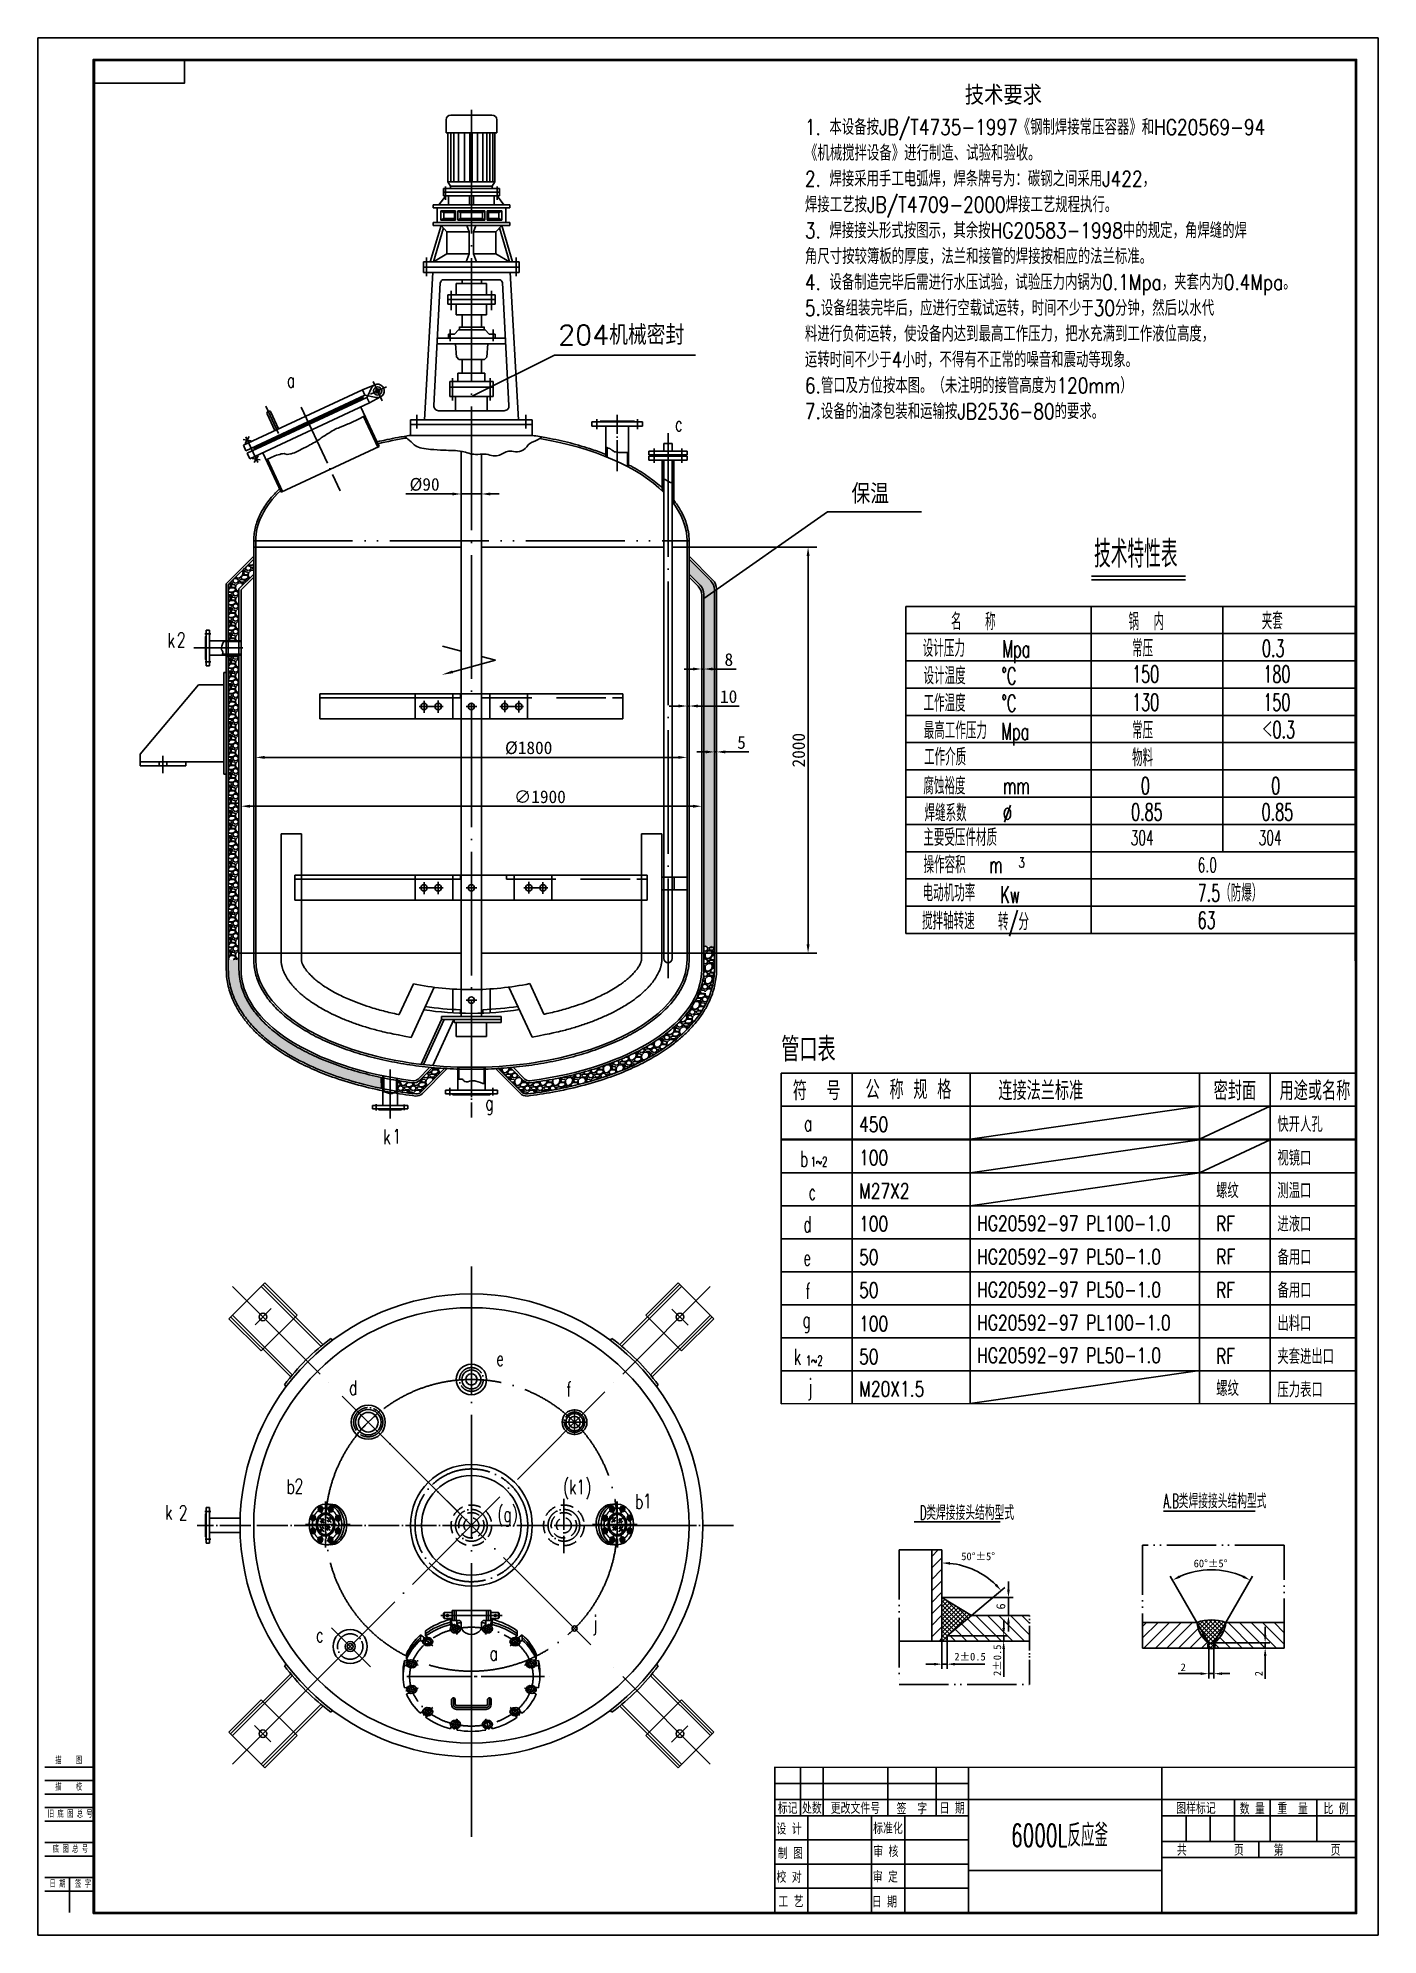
# Model space of a CAD drawing. Header units: millimetres. Extents: x 13671 to 18953, y 2612 to 10090.
import ezdxf
from ezdxf.enums import TextEntityAlignment as Align

# ---------------------------------------------------------------- set-up
doc = ezdxf.new("R2010")
doc.units = ezdxf.units.MM
doc.header["$LTSCALE"] = 390
doc.header["$MEASUREMENT"] = 0
for name, pattern in [('CENTER', [50.8, 31.75, -6.35, 6.35, -6.35]), ('CENTER1', [0.75, 0.625, -0.0625, 0, -0.0625]), ('CENTER2', [0.375, 0.3125, -0.03125, 0, -0.03125]), ('CENTER3', [0.375, 0.3125, -0.03125, 0, -0.03125]), ('CENTERX2', [1.5, 1.25, -0.125, 0, -0.125]), ('DIVIDE1', [0.6875, 0.5, -0.0625, 0, -0.0625, 0, -0.0625]), ('DIVIDE2', [0.34375, 0.25, -0.03125, 0, -0.03125, 0, -0.03125]), ('DIVIDEX2', [1.375, 1, -0.125, 0, -0.125, 0, -0.125]), ('HIDDEN2', [0.1875, 0.125, -0.0625]), ('HIDDENX2', [0.75, 0.5, -0.25])]:
    doc.linetypes.add(name, pattern=pattern)
doc.layers.get('0').update_dxf_attribs({"linetype": 'CONTINUOUS'})
doc.layers.get('DEFPOINTS').update_dxf_attribs({"linetype": 'CONTINUOUS'})
for name, color, linetype in [('1', 7, 'CONTINUOUS'), ('2', 3, 'CONTINUOUS'), ('2细线层', 3, 'CONTINUOUS'), ('3中心线层', 1, 'CENTER'), ('_TITLE', 4, 'CONTINUOUS'), ('A', 2, 'CONTINUOUS'), ('B', 7, 'CONTINUOUS'), ('C', 1, 'CENTERX2'), ('C1', 1, 'CENTER1'), ('C2', 1, 'CENTER2'), ('C3', 1, 'CENTER3'), ('D', 4, 'DIVIDEX2'), ('D1', 4, 'DIVIDE1'), ('D2', 4, 'DIVIDE2'), ('E', 3, 'HIDDENX2'), ('E2', 3, 'HIDDEN2'), ('LAYER2', 3, 'CONTINUOUS')]:
    doc.layers.add(name, color=color, linetype=linetype)
doc.styles.add('HZ', font='ROMANS.SHX', dxfattribs={"width": 0.7, "bigfont": 'hztxt.shx'})
doc.styles.add('PC_TEXTSTYLE', font='romans.shx', dxfattribs={"width": 0.8, "bigfont": 'hzfs.shx'})
doc.dimstyles.new('STANDARD_WS$0', dxfattribs={"dimtxt": 2.5, "dimasz": 2.5, "dimexe": 1.25, "dimexo": 0.625, "dimtad": 1, "dimdec": 4, "dimdsep": 46, "dimtxsty": 'Standard', "dimcen": 2.5, "dimadec": 0, "dimazin": 0, "dimtfac": 1, "dimtdec": 4, "dimtmove": 0, "dimatfit": 0, "dimfxl": 1, "dimtolj": 1, "dimtzin": 0, "dimarcsym": 0})
pattern_1 = [(228.0128, (36, 50), (-399.9999116, -450.0000671), [6.7268, -665.9544]), (184.9697, (31.5, 45), (600.00005258, 49.99956535), [11.5434, -1142.79625]), (132.5104, (20, 44), (499.9995359, -550.0004337), [8.1394, -805.8016]), (267.2737, (0.5, 31.5), (49.9998009, 1000.00001475), [10.5119, -1040.6779]), (292.8337, (0, 21), (-250.00049527, 599.9998206), [10.30775, -1020.46865]), (357.2737, (4, 11.5), (-1000.00001475, 49.9998009), [10.5119, -1040.6779]), (37.6942, (14.5, 11), (-650.00036728, -499.99952026), [13.90145, -1376.24245]), (72.2553, (25.5, 19.5), (350.00053814, 1099.99981156), [13.1244, -1299.31605]), (121.4296, (29.5, 32), (-400.0004117, 649.99975182), [10.5475, -1044.20365]), (175.2364, (24, 41), (550.0000473, -49.9995766), [12.0416, -590.03815]), (222.3974, (12, 42), (-600.00036755, -549.9996041), [15.5724, -1541.66875]), (138.8141, (50, 31), (-350.0001473, 299.9998657), [5.31505, -526.1922]), (171.4692, (46, 34.5), (649.99991424, -100.0003955), [10.11185, -1001.07555]), (225, (36, 36), (-6e-15, -50.000015), [7.07105, -63.6396]), (203.1986, (32.5, 42), (249.9999865, 100.0000663), [3.8079, -376.98075]), (291.8014, (29, 40.5), (-49.9999955, 150.0000137), [5.38515, -263.8731]), (30.9638, (31, 35.5), (149.999901, 100.000124), [8.74645, -282.80115]), (161.5651, (38.5, 40), (100.000022, -49.99992), [6.32455, -151.78935]), (16.3895, (0, 40.5), (500.0001099, 149.9996355), [8.86, -877.14225]), (70.3462, (8.5, 43), (-199.99976237, -550.0001068), [7.43305, -735.8704]), (293.1986, (38.5, 50), (-100.0000663, 249.9999865), [7.61575, -373.1729]), (343.6105, (41.5, 43), (-500.0001099, 149.9996355), [8.86, -877.14225]), (339.444, (0, 9.5), (-250.0000922, 99.9997998), [8.544, -418.6562]), (294.7751, (8, 6.5), (-249.99960946, 550.0001711), [7.1589, -708.73215]), (66.8014, (39, 0), (100.0000663, 249.9999865), [7.61575, -373.1729]), (17.354, (42, 7), (-650.00010095, -199.9997251), [8.38155, -829.7712]), (69.444, (14.5, 0), (-99.9997998, -250.0000922), [4.272, -422.9282]), (101.3099, (36, 0), (-49.9998816, 200.0000376), [2.5495, -252.40145]), (165.9638, (35.5, 2.5), (150.000027, -49.999903), [10.30775, -195.8475]), (186.009, (25.5, 5), (499.99998755, 49.99996587), [9.5525, -945.69615]), (303.6901, (31, 31), (-50.000067, 99.999978), [7.2111, -173.06645]), (353.1572, (35, 25), (849.99996827, -100.0003999), [12.5897, -1246.37815]), (60.9454, (47.5, 23.5), (-200.0000014, -350.0000192), [5.1478, -509.6337]), (90, (50, 28), (-50, 50), [3, -47]), (120.2564, (24.5, 6.5), (199.99974434, -350.0001228), [6.9462, -687.676]), (48.0128, (21, 12.5), (399.9999116, 450.0000671), [13.4536, -659.2276]), (0, (30, 22.5), (50, 50), [13, -37]), (325.3048, (43, 22.5), (-499.99971295, 350.0004305), [7.9057, -782.6637]), (254.0546, (49.5, 18), (-49.9999945, -200.0000063), [7.2801, -356.7254]), (207.646, (47.5, 11), (-949.99979036, -500.00038566), [11.85325, -1173.4737]), (175.4261, (37, 5.5), (-650.00002792, 49.99974006), [12.53995, -1241.4537])]

msp = doc.modelspace()

# ---------------------------------------------------------------- texts
at = {"layer": '1', "style": 'HZ'}
for s, height, width, p in [('管口表', 95.191577, 0.75, (16600.90655, 6055.54281)), ('450', 59.494736, 0.75, (16907.67628, 5778.21058)), ('快开人孔', 59.494736, 0.75, (18556.24581, 5778.21058)), ('100', 59.494736, 0.75, (16907.67628, 5646.5165)), ('视镜口', 59.494736, 0.75, (18556.24581, 5644.96716)), ('M27X2', 59.494736, 0.75, (16907.67628, 5514.82243)), ('螺纹', 59.494736, 0.75, (18314.54845, 5516.37177)), ('测温口', 59.494736, 0.75, (18556.24581, 5516.37177)), ('100', 59.494736, 0.75, (16907.67628, 5386.22703)), ('HG20592-97 PL100-1.0', 59.4947359, 0.75, (17372.65023, 5387.77638)), ('RF', 59.494736, 0.75, (18314.54845, 5386.22703)), ('进液口', 59.494736, 0.75, (18556.24581, 5384.67769)), ('50', 59.494736, 0.75, (16907.67628, 5254.53296)), ('HG20592-97 PL50-1.0', 59.4947359, 0.75, (17372.65023, 5256.0823)), ('RF', 59.494736, 0.75, (18315.26015, 5256.08279)), ('备用口', 59.494736, 0.75, (18556.95752, 5253.75877)), ('50', 59.494736, 0.75, (16907.67628, 5124.38822)), ('HG20592-97 PL50-1.0', 59.4947359, 0.75, (17372.65023, 5125.93756)), ('RF', 59.494736, 0.75, (18314.54845, 5124.38822)), ('备用口', 59.494736, 0.75, (18556.95752, 5123.61404)), ('100', 59.494736, 0.75, (16907.67628, 4992.69415)), ('HG20592-97 PL100-1.0', 59.4947359, 0.75, (17372.65023, 4995.79283)), ('出料口', 59.494736, 0.75, (18556.24581, 4992.69415)), ('50', 59.494736, 0.75, (16907.67628, 4862.54941)), ('HG20592-97 PL50-1.0', 59.4947359, 0.75, (17372.65023, 4867.19744)), ('RF', 59.494736, 0.75, (18314.54845, 4864.09875)), ('夹套进出口', 59.494736, 0.75, (18556.24581, 4862.54941)), ('M20X1.5', 59.494736, 0.75, (16908.29918, 4735.08304)), ('螺纹', 59.494736, 0.75, (18315.17135, 4736.63239)), ('压力表口', 59.494736, 0.75, (18556.42365, 4731.59452)), ('数 量', 44.50446, 0.7, (18407.77668, 3087.56743)), (' 设 计 ', 44.50446, 0.7, (16560.56475, 3008.10577)), ('制 图', 44.50446, 0.7, (16587.12322, 2911.92801)), (' 审 核 ', 44.50446, 0.7, (16942.03155, 2919.14907)), (' 校 对 ', 44.50446, 0.7, (16560.64302, 2817.86449)), (' 审 定 ', 44.50446, 0.7, (16940.17971, 2819.09442)), ('工 艺', 44.50446, 0.7, (16589.33884, 2721.46548)), (' 日 期 ', 44.50446, 0.7, (16936.22034, 2720.56449))]:
    msp.add_text(s, height=height, dxfattribs=dict(at, width=width)).set_placement(p)
for s, height, width, p in [('符  号', 74.36842, 0.75, (16740.34734, 5943.99018)), ('公 称 规 格', 74.36842, 0.75, (17102.18934, 5948.02164)), ('连接法兰标准', 74.36842, 0.75, (17623.64365, 5943.99018)), ('密封面', 74.36842, 0.75, (18388.91687, 5943.99018)), ('用途或名称', 74.36842, 0.75, (18704.2786, 5943.99018)), ('标记', 44.50446, 0.7, (16626.12372, 3114.18079)), ('处数', 44.50446, 0.7, (16721.49042, 3114.18079)), (' 更改文件号 ', 44.50446, 0.7, (16893.15048, 3114.18079)), (' 签  字 ', 44.50446, 0.7, (17115.55398, 3112.54931)), (' 日 期 ', 44.50446, 0.7, (17274.61728, 3114.18079)), (' 图样标记 ', 44.50446, 0.7, (18235.17998, 3114.06552)), (' 重  量 ', 44.50446, 0.7, (18616.10999, 3112.82485)), (' 比 例 ', 44.50446, 0.7, (18787.41964, 3112.19677)), ('标准化', 44.50446, 0.7, (17021.46629, 3034.96897)), ('共        页', 44.50446, 0.7, (18291.86208, 2948.87851)), ('第        页', 44.50446, 0.7, (18673.32888, 2948.87851))]:
    msp.add_text(s, height=height, dxfattribs=dict(at, width=width)).set_placement(p, align=Align.MIDDLE)
at = {"layer": '2细线层', "insert": (16694.14785, 9870.9805), "char_height": 61.096875, "attachment_point": 1, "style": 'PC_TEXTSTYLE'}
msp.add_mtext('\\P1. 本设备按JB/T4735-1997《钢制焊接常压容器》和HG20569-94\\P《机械搅拌设备》进行制造、试验和验收。\\P2. 焊接采用手工电弧焊，焊条牌号为：碳钢之间采用J422，\\P焊接工艺按JB/T4709-2000焊接工艺规程执行。\\P3. 焊接接头形式按图示，其余按HG20583-1998中的规定，角焊缝的焊\\P角尺寸按较簿板的厚度，法兰和接管的焊接按相应的法兰标准。\\P4. 设备制造完毕后需进行水压试验，试验压力内锅为0.1Mpa，夹套内为0.4Mpa。\\P5.设备组装完毕后，应进行空载试运转，时间不少于30分钟，然后以水代\\P料进行负荷运转，使设备内达到最高工作压力，把水充满到工作液位高度，\\P运转时间不少于4小时，不得有不正常的噪音和震动等现象。\\P6.管口及方位按本图。（未注明的接管高度为120mm）\\P7.设备的油漆包装和运输按JB2536-80的要求。', dxfattribs=at)
at = {"layer": 'A', "color": 0, "style": 'HZ', "width": 0.7}
for s, p in [('a', (14651.85124, 8712.67128)), ('c', (16181.49302, 8539.58627)), ('k', (14181.99274, 7687.2857)), ('2', (14218.6724, 7688.84891)), ('k', (15031.8923, 5730.21009)), ('1', (15068.57195, 5731.7733)), ('e', (15476.90894, 4855.88302)), ('d', (14897.18599, 4740.96528)), ('f', (15753.70544, 4734.96074)), ('(k1)', (15740.60204, 4349.41313)), ('b', (14651.05077, 4351.0101)), ('2', (14682.40572, 4352.90905)), ('b', (16024.5125, 4292.50338)), ('1', (16055.86746, 4294.40232)), ('k ', (14172.15252, 4249.73919)), ('2', (14226.28976, 4248.08942)), ('(g)', (15481.52821, 4242.13326)), ('j', (15858.40498, 3813.72902)), ('c', (14766.2949, 3766.33519)), ('a', (15451.02831, 3694.34586))]:
    msp.add_text(s, height=57.2, dxfattribs=at).set_placement(p)
msp.add_text('g ', height=57.2, dxfattribs=at).set_placement((15464.38833, 5864.13271), align=Align.CENTER)
at = {"layer": 'A', "color": 0}
for s, height, p in [('50°±5°', 30.283924, (17310.14148, 4089.69802)), ('60°±5°', 30.283924, (18226.14994, 4061.90354)), ('2%%p0.5', 30.283924, (17283.10856, 3694.3219)), ('2', 30.28392, (18174.86599, 3652.47234))]:
    msp.add_text(s, height=height, dxfattribs=at).set_placement(p)
for s, height, p in [('6', 35.33125, (17483.63059, 3895.23103)), ('2%%p0.5', 30.283924, (17467.31315, 3633.59794)), ('2', 30.28392, (18497.89451, 3632.28306))]:
    msp.add_text(s, height=height, rotation=90, dxfattribs=at).set_placement(p)
at = {"layer": 'A', "style": 'HZ', "width": 0.6}
msp.add_text('6000L反应釜', height=89.00892, dxfattribs=at).set_placement((17506.55449, 2960.54956))
at = {"layer": 'B', "style": 'HZ'}
for s, height, width, p in [('技术特性表', 106.600028, 0.618, (17833.51671, 8002.43954)), ('名   称', 67.158017, 0.618, (17269.85514, 7755.6807)), ('锅  内', 67.158017, 0.618, (17969.54653, 7755.6807)), ('夹套', 67.158017, 0.618, (18494.57179, 7758.6058)), ('设计压力', 67.158017, 0.618, (17158.63861, 7650.3771)), ('Mpa', 67.15802, 0.618, (17472.0985, 7648.5896)), ('常压', 67.158017, 0.618, (17983.57733, 7650.3771)), ('0.3', 67.158017, 0.618, (18495.41494, 7650.3771)), ('设计温度', 67.158017, 0.618, (17161.56534, 7542.14841)), ('%%DC', 67.15802, 0.618, (17468.84655, 7541.33592)), ('150', 67.158017, 0.618, (17983.57733, 7548.91527)), ('180', 67.158017, 0.618, (18500.75045, 7548.91527)), ('工作温度', 67.158017, 0.618, (17161.56534, 7434.69558)), ('%%DC', 67.15802, 0.618, (17468.84655, 7433.88309)), ('130', 67.158017, 0.618, (17983.57733, 7437.94136)), ('150', 67.158017, 0.618, (18500.75045, 7437.94136)), ('最高工作压力', 67.158017, 0.618, (17162.21576, 7326.62943)), ('Mpa', 67.15802, 0.618, (17468.03362, 7323.3793)), ('常压', 67.158017, 0.618, (17983.57733, 7326.96745)), ('＜0.3', 67.158017, 0.618, (18495.41494, 7329.78028)), ('工作介质', 67.158017, 0.618, (17163.67918, 7222.1383)), ('物料', 67.158017, 0.618, (17983.57733, 7219.16421)), ('腐蚀裕度', 67.158017, 0.618, (17160.75241, 7108.0594)), ('mm', 67.15802, 0.618, (17474.53753, 7108.87196)), ('0', 67.15802, 0.618, (18018.38799, 7108.87196)), ('0', 67.15802, 0.618, (18531.93736, 7108.87196)), ('焊缝系数', 67.15802, 0.618, (17165.46771, 7001.61831)), ('%%C', 67.15802, 0.618, (17474.53753, 6998.36818)), ('0.85', 67.15802, 0.618, (17979.48451, 7005.44211)), ('0.85', 67.15802, 0.618, (18494.00948, 7005.44211)), ('主要受压件材质', 67.158017, 0.618, (17160.75241, 6904.92747)), ('304', 57.084317, 0.618, (17977.93159, 6908.70861)), ('304', 57.084317, 0.618, (18481.9994, 6908.70861)), ('操作容积   m', 67.158017, 0.618, (17161.56534, 6797.47464)), ('3', 40.29481, 0.7, (17536.12116, 6819.82785)), ('6.0', 57.084317, 0.618, (18242.1486, 6801.25578)), ('电动机功率 ', 67.158017, 0.618, (17157.82568, 6686.32085)), ('Kw', 67.15802, 0.618, (17464.78167, 6679.65814)), ('7.5（防爆）', 67.15802, 0.618, (18241.98597, 6686.10841)), ('搅拌轴转速 ', 67.158017, 0.618, (17155.71185, 6575.65458)), ('转/分', 67.15802, 0.618, (17455.02586, 6572.40445)), ('63', 67.15802, 0.618, (18241.85194, 6578.65558)), ('A.B类焊接接头结构型式', 56.9441315, 0.5, (18107.46993, 4294.15551)), ('D类焊接接头结构型式', 56.944131, 0.5, (17146.74648, 4248.27292))]:
    msp.add_text(s, height=height, dxfattribs=dict(at, width=width)).set_placement(p)
at = {"layer": 'B', "style": 'HZ', "width": 0.618}
for s, height, p in [('a', 62.90552, (16706.44254, 5780.32558)), ('b', 62.90552, (16691.15888, 5639.95282)), ('1~2', 38.733552, (16749.71544, 5641.03808)), ('c', 62.90552, (16723.16941, 5509.80808)), ('d', 62.90552, (16703.98707, 5382.79977)), ('e', 62.90552, (16703.07001, 5250.71017)), ('f', 62.90552, (16706.44254, 5119.26487)), ('g', 62.90552, (16700.4279, 5006.27901)), ('k', 62.90552, (16664.85102, 4860.36417)), ('1~2', 38.733552, (16731.04028, 4857.35148)), ('j', 62.90552, (16714.56064, 4741.53017))]:
    msp.add_text(s, height=height, dxfattribs=at).set_placement(p, align=Align.CENTER)
at = {"layer": 'LAYER2', "attachment_point": 5}
for s, insert, char_height in [('\\Ftxt.shx,hzfs.shx;技术要求', (17476.39465, 9864.55714), 76.0391208), ('\\Fromans.shx,hzdx.shx;204机械密封', (15970.28102, 8919.36755), 78), ('{\\Fromans,hzdx|c134;保温}', (16951.71728, 8292.92479), 78)]:
    msp.add_mtext(s, dxfattribs=dict(at, insert=insert, char_height=char_height))

# ---------------------------------------------------------------- blocks, each defined once
blk = doc.blocks.new('LABEL')
for p, q in [((-22, 64.5), (0, 64.5)), ((-22, 52.5), (0, 52.5)), ((-22, 40.5), (0, 40.5)), ((-22, 25), (0, 25)), ((-22, 9.5), (0, 9.5)), ((-11, 15.5), (-11, 0))]:
    blk.add_line(p, q)
at = {"color": 5}
for p, q in [((-22, 58.5), (0, 58.5)), ((-22, 46.5), (0, 46.5)), ((-22, 31), (0, 31)), ((-22, 15.5), (0, 15.5))]:
    blk.add_line(p, q, dxfattribs=at)
at = {"color": 1, "style": 'HZ', "width": 0.7}
for s, p in [('描    图', (-17.33, 65.85)), ('描    校', (-17.33, 54.06)), ('旧 底 图 总 号', (-20.67, 42.07)), ('底 图 总 号', (-18.45, 26.53)), ('日 期', (-19.89, 11.12)), ('签 字', (-8.57, 11.11))]:
    blk.add_text(s, height=3, dxfattribs=at).set_placement(p)
blk = doc.blocks.new('视镜DN80')
at = {"layer": 'A'}
for p, q in [((-49.3, 37), (-57.1, 29.6)), ((-57.1, 29.6), (-55.8, 17.4)), ((-55.8, 17.4), (-46.8, 12.7)), ((-40.3, 32.3), (-49.3, 37)), ((-46.8, 12.7), (-39, 20.2)), ((-39, 20.2), (-40.3, 32.3)), ((-23.7, 71.4), (-29.6, 61.7)), ((-29.6, 61.7), (-25.9, 50.3)), ((-25.9, 50.3), (-16.1, 48.7)), ((-13.9, 69.8), (-23.7, 71.4)), ((-16.1, 48.7), (-10.2, 58.5)), ((-10.2, 58.5), (-13.9, 69.8)), ((13.9, 69.8), (10.2, 58.5)), ((10.2, 58.5), (16.1, 48.7)), ((23.7, 71.4), (13.9, 69.8)), ((16.1, 48.7), (25.9, 50.3)), ((29.6, 61.7), (23.7, 71.4)), ((25.9, 50.3), (29.6, 61.7)), ((40.3, 32.3), (39, 20.2)), ((39, 20.2), (46.8, 12.7)), ((49.3, 37), (40.3, 32.3)), ((46.8, 12.7), (55.8, 17.4)), ((57.1, 29.6), (49.3, 37)), ((55.8, 17.4), (57.1, 29.6)), ((-55.8, -17.4), (-57.1, -29.6)), ((-57.1, -29.6), (-49.3, -37)), ((-46.8, -12.7), (-55.8, -17.4)), ((-49.3, -37), (-40.3, -32.3)), ((-39, -20.2), (-46.8, -12.7)), ((-40.3, -32.3), (-39, -20.2)), ((-25.9, -50.3), (-29.6, -61.7)), ((-29.6, -61.7), (-23.7, -71.4)), ((-16.1, -48.7), (-25.9, -50.3)), ((-23.7, -71.4), (-13.9, -69.8)), ((-10.2, -58.5), (-16.1, -48.7)), ((-13.9, -69.8), (-10.2, -58.5)), ((16.1, -48.7), (10.2, -58.5)), ((10.2, -58.5), (13.9, -69.8)), ((13.9, -69.8), (23.7, -71.4)), ((25.9, -50.3), (16.1, -48.7)), ((23.7, -71.4), (29.6, -61.7)), ((29.6, -61.7), (25.9, -50.3)), ((46.8, -12.7), (39, -20.2)), ((39, -20.2), (40.3, -32.3)), ((40.3, -32.3), (49.3, -37)), ((55.8, -17.4), (46.8, -12.7)), ((49.3, -37), (57.1, -29.6)), ((57.1, -29.6), (55.8, -17.4))]:
    blk.add_line(p, q, dxfattribs=at)
for centre, major_axis, start_param, end_param in [((-19.8, 0), (0, 80), 6.127671, 9.580293), ((-9.9, 0), (0, 80), 6.205663, 9.5023), ((0, 0), (0, 80), 4.712389, 10.995574), ((-48, 24.9), (0, 10.6), -1.570796, 4.712389), ((-48, 24.9), (0, 6), -1.570796, 4.712389), ((0, 0), (0, 45.9), -1.570796, 4.712389), ((0, 0), (0, 40), -1.570796, 4.712389), ((-19.9, 60.1), (0, 10.6), -1.570796, 4.712389), ((-19.9, 60.1), (0, 6), 4.712389, 10.995574), ((19.9, 60.1), (0, 10.6), -1.570796, 4.712389), ((19.9, 60.1), (0, 6), 4.712389, 10.995574), ((48, 24.9), (0, 10.6), -1.570796, 4.712389), ((48, 24.9), (0, 6), -1.570796, 4.712389), ((-48, -24.9), (0, 10.6), -1.570796, 4.712389), ((-48, -24.9), (0, 6), 4.712389, 10.995574), ((-19.9, -60.1), (0, 10.6), -1.570796, 4.712389), ((-19.9, -60.1), (0, 6), 4.712389, 10.995574), ((19.9, -60.1), (0, 10.6), -1.570796, 4.712389), ((19.9, -60.1), (0, 6), 4.712389, 10.995574), ((48, -24.9), (0, 10.6), -1.570796, 4.712389), ((48, -24.9), (0, 6), 4.712389, 10.995574)]:
    blk.add_ellipse(centre, major_axis=major_axis, ratio=0.8, start_param=start_param, end_param=end_param, dxfattribs=at)
at = {"layer": 'B'}
for p, q in [((-22.4, 8.4), (-6.1, 28.6)), ((-22.1, 19.4), (-15, 28.3)), ((-13.5, 8.7), (-6.4, 17.6)), ((4.9, 5.1), (21.1, 25.4)), ((5.2, 16.2), (12.3, 25)), ((13.7, 5.4), (20.8, 14.3)), ((-18.7, -24.3), (-2.4, -4)), ((-18.4, -13.2), (-11.3, -4.4)), ((-9.8, -24), (-2.7, -15.1)), ((6, -28.5), (22.3, -8.2)), ((6.3, -17.4), (13.4, -8.6)), ((14.9, -28.2), (22, -19.3))]:
    blk.add_line(p, q, dxfattribs=at)
for centre, start_param, end_param in [((-48, 24.9), 0.613165, 5.097201), ((-19.9, 60.1), -0.172233, 4.311803), ((19.9, 60.1), -0.957631, 3.526405), ((48, 24.9), 4.540156, 9.024192), ((-48, -24.9), 1.398563, 5.882599), ((-19.9, -60.1), 2.183961, 6.667997), ((19.9, -60.1), 2.96936, 7.453395), ((48, -24.9), 3.754758, 8.238794)]:
    blk.add_ellipse(centre, major_axis=(0, 4.5), ratio=0.8, start_param=start_param, end_param=end_param, dxfattribs=at)
at = {"layer": 'C1'}
blk.add_ellipse((0, 0), major_axis=(0, 65), ratio=0.8, start_param=4.712389, end_param=10.995574, dxfattribs=at)
at = {"layer": 'C2'}
for p, q in [((-35.7, 18.5), (-59.1, 30.6)), ((-14.8, 44.7), (-24.5, 73.9)), ((14.8, 44.7), (24.5, 73.9)), ((35.7, 18.5), (59.1, 30.6)), ((-35.7, -18.5), (-59.1, -30.6)), ((-14.8, -44.7), (-24.5, -73.9)), ((14.8, -44.7), (24.5, -73.9)), ((35.7, -18.5), (59.1, -30.6))]:
    blk.add_line(p, q, dxfattribs=at)
at = {"layer": 'C3'}
for p, q in [((0, 90), (0, -90.9)), ((78.4, 0), (-97.1, 0))]:
    blk.add_line(p, q, dxfattribs=at)
blk = doc.blocks.new('*D32')
at = {"color": 0, "linetype": 'ByBlock'}
for p, q in [((14471.5, 7081), (14471.5, 6950.8)), ((16287.5, 7074.6), (16287.5, 6950.8)), ((16252.5, 6985.8), (14506.5, 6985.8))]:
    blk.add_line(p, q, dxfattribs=at)
for points in [[(14506.5, 6991.6), (14506.5, 6979.9), (14471.5, 6985.8)], [(16252.5, 6991.6), (16252.5, 6979.9), (16287.5, 6985.8)]]:
    blk.add_solid(points, dxfattribs=at)
at = {"layer": 'DEFPOINTS', "color": 0, "linetype": 'ByBlock'}
for p in [(14471.5, 7081), (16287.5, 7074.6), (14471.5, 6985.8)]:
    blk.add_point(p, dxfattribs=at)
at = {"color": 0, "linetype": 'ByBlock', "insert": (15649.6, 7022.8), "char_height": 50, "attachment_point": 5}
blk.add_mtext('\\A1;∅1900', dxfattribs=at)
blk = doc.blocks.new('*D29')
at = {"layer": 'B', "color": 0, "lineweight": -2}
for p, q in [((16229.5, 7434.3), (16229.5, 7219.2)), ((14529.5, 7394), (14529.5, 7219.2)), ((16194.5, 7254.2), (14564.5, 7254.2))]:
    blk.add_line(p, q, dxfattribs=at)
at = {"layer": 'B', "color": 0}
for points in [[(14564.5, 7260.1), (14564.5, 7248.4), (14529.5, 7254.2)], [(16194.5, 7260.1), (16194.5, 7248.4), (16229.5, 7254.2)]]:
    blk.add_solid(points, dxfattribs=at)
at = {"layer": 'DEFPOINTS', "color": 0}
for p in [(16229.5, 7434.3), (14529.5, 7394), (14529.5, 7254.2)]:
    blk.add_point(p, dxfattribs=at)
at = {"layer": 'B', "color": 0, "insert": (15605.2, 7291.2), "char_height": 50, "attachment_point": 5}
blk.add_mtext('\\A1;%%c1800', dxfattribs=at)
blk = doc.blocks.new('*D30')
at = {"layer": 'B', "color": 0, "lineweight": -2}
for p, q in [((16237.5, 8082.6), (16741.5, 8082.6)), ((16706.5, 8047.6), (16706.5, 6517.6)), ((16237.5, 6482.6), (16741.5, 6482.6))]:
    blk.add_line(p, q, dxfattribs=at)
at = {"layer": 'B', "color": 0}
for points in [[(16700.6, 8047.6), (16712.3, 8047.6), (16706.5, 8082.6)], [(16700.6, 6517.6), (16712.3, 6517.6), (16706.5, 6482.6)]]:
    blk.add_solid(points, dxfattribs=at)
at = {"layer": 'DEFPOINTS', "color": 0}
for p in [(16237.5, 8082.6), (16237.5, 6482.6), (16706.5, 6482.6)]:
    blk.add_point(p, dxfattribs=at)
at = {"layer": 'B', "color": 0, "insert": (16669.5, 7282.6), "char_height": 50, "attachment_point": 5, "rotation": 90}
blk.add_mtext('\\A1;2000', dxfattribs=at)
blk = doc.blocks.new('*D36')
at = {"layer": 'B', "color": 0, "lineweight": -2}
for p, q in [((15339.5, 8442.6), (15339.5, 8257.5)), ((15419.5, 8442.6), (15419.5, 8257.5)), ((15304.5, 8292.5), (15120.5, 8292.5)), ((15419.5, 8292.5), (15339.5, 8292.5)), ((15454.5, 8292.5), (15489.5, 8292.5))]:
    blk.add_line(p, q, dxfattribs=at)
at = {"layer": 'B', "color": 0}
for points in [[(15304.5, 8298.4), (15304.5, 8286.7), (15339.5, 8292.5)], [(15454.5, 8298.4), (15454.5, 8286.7), (15419.5, 8292.5)]]:
    blk.add_solid(points, dxfattribs=at)
at = {"layer": 'DEFPOINTS', "color": 0}
for p in [(15339.5, 8442.6), (15419.5, 8442.6), (15339.5, 8292.5)]:
    blk.add_point(p, dxfattribs=at)
at = {"layer": 'B', "color": 0, "insert": (15195, 8329.5), "char_height": 50, "attachment_point": 5}
blk.add_mtext('\\A1;%%C90', dxfattribs=at)
blk = doc.blocks.new('A$C3A0A7A29')
at = {"layer": 'A'}
for p, q in [((220.5, 481.2), (206.3, 469.8)), ((206.3, 469.8), (211.5, 454.3)), ((206.7, 482.9), (209.4, 475)), ((211.5, 454.3), (230.9, 450.2)), ((239.9, 477), (220.5, 481.2)), ((230.9, 450.2), (245.1, 461.5)), ((231.4, 488.2), (234, 480.3)), ((245.1, 461.5), (239.9, 477)), ((337.6, 477), (332.4, 461.5)), ((332.4, 461.5), (346.6, 450.2)), ((356.9, 481.2), (337.6, 477)), ((346.1, 488.2), (343.4, 480.3)), ((346.6, 450.2), (365.9, 454.3)), ((371.1, 469.8), (356.9, 481.2)), ((365.9, 454.3), (371.1, 469.8)), ((370.7, 482.9), (368.1, 475)), ((88.4, 421.7), (96.5, 415.2)), ((102.4, 426.6), (97.2, 411.1)), ((97.2, 411.1), (111.4, 399.7)), ((121.7, 430.8), (102.4, 426.6)), ((108.5, 437.8), (116.6, 431.3)), ((111.4, 399.7), (130.7, 403.9)), ((135.9, 419.4), (121.7, 430.8)), ((130.7, 403.9), (135.9, 419.4)), ((210.2, 386.4), (210.2, 369.4)), ((225.4, 386.4), (225.4, 369.4)), ((347.2, 406.4), (230.2, 406.4)), ((347.2, 391.2), (230.2, 391.2)), ((352.1, 386.4), (352.1, 369.4)), ((367.2, 386.4), (367.2, 369.4)), ((455.7, 430.8), (441.5, 419.4)), ((441.5, 419.4), (446.7, 403.9)), ((446.7, 403.9), (466.1, 399.7)), ((475.1, 426.6), (455.7, 430.8)), ((469, 437.8), (460.9, 431.3)), ((466.1, 399.7), (480.3, 411.1)), ((480.3, 411.1), (475.1, 426.6)), ((489.1, 421.7), (481, 415.2)), ((24.8, 321.2), (37.2, 318.6)), ((32.8, 345.2), (45.2, 342.5)), ((48.3, 343.4), (34.1, 332.1)), ((34.1, 332.1), (39.3, 316.6)), ((39.3, 316.6), (58.7, 312.4)), ((67.7, 339.3), (48.3, 343.4)), ((58.7, 312.4), (72.9, 323.8)), ((72.9, 323.8), (67.7, 339.3)), ((509.7, 339.3), (504.5, 323.8)), ((504.5, 323.8), (518.7, 312.4)), ((529.1, 343.4), (509.7, 339.3)), ((518.7, 312.4), (538.1, 316.6)), ((543.3, 332.1), (529.1, 343.4)), ((544.6, 345.2), (532.2, 342.5)), ((538.1, 316.6), (543.3, 332.1)), ((552.6, 321.2), (540.3, 318.6)), ((24.8, 233.8), (37.2, 236.4)), ((24.8, 233.8), (37.2, 236.4)), ((24.8, 233.8), (24.8, 213.3)), ((34.1, 222.9), (39.3, 238.4)), ((39.3, 238.4), (58.7, 242.6)), ((58.7, 242.6), (72.9, 231.2)), ((72.9, 231.2), (67.7, 215.7)), ((518.7, 242.6), (504.5, 231.2)), ((504.5, 231.2), (509.7, 215.7)), ((538.1, 238.4), (518.7, 242.6)), ((543.3, 222.9), (538.1, 238.4)), ((552.6, 233.8), (540.3, 236.4)), ((552.6, 233.8), (540.3, 236.4)), ((552.6, 233.8), (552.6, 213.3)), ((24.8, 213.3), (38.7, 216.2)), ((32.8, 209.8), (45.2, 212.5)), ((32.8, 209.8), (45.2, 212.5)), ((32.8, 209.8), (32.8, 189.4)), ((48.3, 211.6), (34.1, 222.9)), ((67.7, 215.7), (48.3, 211.6)), ((97.2, 143.9), (111.4, 155.3)), ((111.4, 155.3), (130.7, 151.1)), ((130.7, 151.1), (135.9, 135.6)), ((446.7, 151.1), (441.5, 135.6)), ((466.1, 155.3), (446.7, 151.1)), ((480.3, 143.9), (466.1, 155.3)), ((509.7, 215.7), (529.1, 211.6)), ((529.1, 211.6), (543.3, 222.9)), ((544.6, 209.8), (532.2, 212.5)), ((544.6, 209.8), (532.2, 212.5)), ((552.6, 213.3), (538.7, 216.2)), ((544.6, 209.8), (544.6, 189.4)), ((88.4, 133.3), (96.5, 139.8)), ((88.4, 133.3), (88.4, 112.8)), ((88.4, 112.8), (105.4, 126.4)), ((102.4, 128.4), (97.2, 143.9)), ((121.7, 124.3), (102.4, 128.4)), ((108.5, 117.2), (116.6, 123.7)), ((108.5, 117.2), (108.5, 96.7)), ((135.9, 135.6), (121.7, 124.3)), ((211.5, 100.7), (206.3, 85.2)), ((206.3, 85.2), (220.5, 73.8)), ((206.7, 72.1), (209.4, 80)), ((206.7, 51.6), (214.8, 75.9)), ((230.9, 104.9), (211.5, 100.7)), ((220.5, 73.8), (239.9, 78)), ((245.1, 93.5), (230.9, 104.9)), ((239.9, 78), (245.1, 93.5)), ((248.3, 77.3), (248.3, 63.7)), ((329.2, 77.3), (329.2, 63.7)), ((346.6, 104.9), (332.4, 93.5)), ((332.4, 93.5), (337.6, 78)), ((337.6, 78), (356.9, 73.8)), ((365.9, 100.7), (346.6, 104.9)), ((356.9, 73.8), (371.1, 85.2)), ((370.7, 51.6), (362.6, 75.9)), ((371.1, 85.2), (365.9, 100.7)), ((370.7, 72.1), (368.1, 80)), ((441.5, 135.6), (455.7, 124.3)), ((455.7, 124.3), (475.1, 128.4)), ((469, 117.2), (460.9, 123.7)), ((469, 117.2), (469, 96.7)), ((489.1, 112.8), (472, 126.4)), ((475.1, 128.4), (480.3, 143.9)), ((489.1, 133.3), (481, 139.8)), ((489.1, 133.3), (489.1, 112.8)), ((181.8, 48.1), (179.3, 45.8)), ((179.3, 45.8), (179.3, 27.1)), ((181.8, 24.9), (179.3, 27.1)), ((181.8, 48.1), (181.8, 24.9)), ((181.8, 48.1), (212.4, 48.1)), ((181.8, 24.9), (212.4, 24.9)), ((206.7, 72.1), (206.7, 51.6)), ((238.8, 56.1), (212.4, 56.1)), ((212.4, 56.1), (212.4, 16.8)), ((365.1, 16.8), (212.4, 16.8)), ((220.6, 56.1), (220.6, 16.8)), ((228.9, 56.1), (228.9, 16.8)), ((231.4, 66.8), (234, 74.7)), ((231.4, 66.8), (231.4, 56.1)), ((338.6, 56.1), (365.1, 56.1)), ((346.1, 66.8), (343.4, 74.7)), ((346.1, 66.8), (346.1, 56.1)), ((348.5, 56.1), (348.5, 16.8)), ((356.8, 56.1), (356.8, 16.8)), ((365.1, 56.1), (365.1, 16.8)), ((395.7, 48.1), (365.1, 48.1)), ((395.7, 24.9), (365.1, 24.9)), ((370.7, 72.1), (370.7, 51.6)), ((395.7, 48.1), (395.7, 24.9)), ((395.7, 48.1), (398.2, 45.8)), ((395.7, 24.9), (398.2, 27.1)), ((398.2, 45.8), (398.2, 27.1))]:
    blk.add_line(p, q, dxfattribs=at)
for centre, radius, start, end in [((230.2, 386.4), 20, 90, 180), ((230.2, 386.4), 4.87, 90, 180), ((347.2, 386.4), 20, 0, 90), ((347.2, 386.4), 4.87, 0, 90), ((217.8, 369.4), 7.56, 180, 0), ((359.6, 369.4), 7.56, 180, 0)]:
    blk.add_arc(centre, radius, start, end, dxfattribs=at)
at = {"layer": 'A', "extrusion": (0, 0, -1)}
for centre, major_axis, start_param, end_param in [((288.7, 277.5), (269.5, 0), 3.979717, 4.403143), ((288.7, 277.5), (269.5, 0), 4.498036, 4.926742), ((288.7, 277.5), (269.5, 0), 5.021635, 5.445061), ((288.7, 277.5), (269.5, 0), 3.460917, 3.874264), ((288.7, 277.5), (269.5, 0), 5.550514, 5.963861), ((288.7, 277.5), (269.5, 0), 2.937319, 3.345867), ((288.7, 277.5), (269.5, 0), 6.078911, 6.487459), ((288.7, 257), (269.5, 0), 2.937319, 3.189162), ((288.7, 267.9), (269.5, 0), 2.937319, 3.163972), ((288.7, 267.9), (269.5, 0), 6.260806, 6.487459), ((288.7, 257), (269.5, 0), 6.235616, 6.487459), ((288.7, 277.5), (269.5, 0), 2.408921, 2.822268), ((288.7, 267.9), (269.5, 0), 2.408921, 2.822749), ((288.7, 257), (269.5, 0), 2.408921, 2.822749), ((288.7, 277.5), (269.5, 0), 6.60251, 7.015857), ((288.7, 267.9), (269.5, 0), 6.602029, 7.015857), ((288.7, 257), (269.5, 0), 6.602029, 7.015857), ((288.7, 277.5), (269.5, 0), 1.880042, 2.303468), ((288.7, 267.9), (269.5, 0), 1.880042, 2.303468), ((288.7, 257), (269.5, 0), 1.880042, 2.303468), ((288.7, 78.7), (40.5, 0), 3.098627, 6.326151), ((288.7, 277.5), (269.5, 0), 7.12131, 7.544736), ((288.7, 267.9), (269.5, 0), 7.12131, 7.544736), ((288.7, 257), (269.5, 0), 7.12131, 7.544736), ((288.7, 277.5), (269.5, 0), 1.721446, 1.785149), ((288.7, 267.9), (269.5, 0), 1.760328, 1.785149), ((238.8, 63.7), (9.46, 0), 0, 1.570796), ((288.7, 277.5), (269.5, 0), 7.639629, 7.703332), ((338.6, 63.7), (9.46, 0), 1.570796, 3.141593), ((288.7, 267.9), (269.5, 0), 7.639629, 7.66445)]:
    blk.add_ellipse(centre, major_axis=major_axis, ratio=0.8, start_param=start_param, end_param=end_param, dxfattribs=at)
for centre, major_axis in [((225.7, 465.7), (20.1, 0)), ((225.7, 465.7), (11.5, 0)), ((351.7, 465.7), (20.1, 0)), ((351.7, 465.7), (11.5, 0)), ((116.5, 415.3), (20.1, 0)), ((116.5, 415.3), (11.5, 0)), ((460.9, 415.3), (20.1, 0)), ((460.9, 415.3), (11.5, 0)), ((53.5, 327.9), (20.1, 0)), ((53.5, 327.9), (11.5, 0)), ((523.9, 327.9), (20.1, 0)), ((523.9, 327.9), (11.5, 0)), ((523.9, 227.1), (20.1, 0)), ((523.9, 227.1), (11.5, 0)), ((460.9, 139.8), (20.1, 0)), ((225.7, 89.3), (20.1, 0)), ((225.7, 89.3), (11.5, 0)), ((351.7, 89.3), (20.1, 0)), ((351.7, 89.3), (11.5, 0)), ((460.9, 139.8), (11.5, 0)), ((194.4, 36.5), (4.55, 0)), ((383.1, 36.5), (4.55, 0))]:
    blk.add_ellipse(centre, major_axis=major_axis, ratio=0.8, dxfattribs=at)
at = {"layer": 'A'}
for centre, major_axis in [((53.5, 227.1), (-20.1, 0)), ((53.5, 227.1), (-11.5, 0)), ((116.5, 139.8), (-20.1, 0)), ((116.5, 139.8), (-11.5, 0))]:
    blk.add_ellipse(centre, major_axis=major_axis, ratio=0.8, dxfattribs=at)
at = {"layer": 'B', "extrusion": (0, 0, -1)}
for centre, start_param, end_param in [((225.7, 465.7), 6.04566, 10.733775), ((351.7, 465.7), 0.286074, 4.974188), ((116.5, 415.3), 5.522061, 10.210176), ((460.9, 415.3), 0.809672, 5.497787), ((53.5, 327.9), 4.998463, 9.686577), ((523.9, 327.9), 1.333271, 6.021386), ((523.9, 227.1), 1.85687, 6.544985), ((225.7, 89.3), 3.427666, 8.115781), ((351.7, 89.3), 2.904067, 7.592182), ((460.9, 139.8), 2.380469, 7.068583)]:
    blk.add_ellipse(centre, major_axis=(10.6, 0), ratio=0.8, start_param=start_param, end_param=end_param, dxfattribs=at)
at = {"layer": 'B'}
for centre, start_param, end_param in [((53.5, 227.1), 1.85687, 6.544985), ((116.5, 139.8), 2.380469, 7.068583)]:
    blk.add_ellipse(centre, major_axis=(-10.6, 0), ratio=0.8, start_param=start_param, end_param=end_param, dxfattribs=at)
at = {"layer": 'C1'}
for p, q in [((288.7, 508.5), (288.7, 0)), ((217.8, 386.4), (217.8, 358)), ((347.2, 398.8), (230.2, 398.8)), ((359.6, 386.4), (359.6, 358)), ((577.5, 277.5), (0, 277.5)), ((410.5, 36.5), (168.2, 36.5))]:
    blk.add_line(p, q, dxfattribs=at)
for centre, start, end in [((230.2, 386.4), 90, 180), ((347.2, 386.4), 0, 90)]:
    blk.add_arc(centre, 12.4, start, end, dxfattribs=at)
at = {"layer": 'C1', "extrusion": (0, 0, -1)}
blk.add_ellipse((288.7, 277.5), major_axis=(243.5, 0), ratio=0.8, dxfattribs=at)
at = {"layer": 'C2'}
for p, q in [((218.9, 485.9), (232.9, 444.2)), ((358.5, 485.9), (344.5, 444.2)), ((98.4, 429.8), (136.5, 399.3)), ((479.1, 429.8), (440.9, 399.3)), ((30.2, 332.9), (78.9, 322.5)), ((547.3, 332.9), (498.6, 322.5)), ((30.2, 222.1), (78.9, 232.5)), ((547.3, 222.1), (498.6, 232.5)), ((98.4, 125.2), (136.5, 155.7)), ((479.1, 125.2), (440.9, 155.7)), ((218.9, 69.1), (232.9, 110.9)), ((358.5, 69.1), (344.5, 110.9))]:
    blk.add_line(p, q, dxfattribs=at)
blk = doc.blocks.new('A$C3C18320B')
at = {"layer": 'A'}
blk.add_blockref('A$C3A0A7A29', (0, 0), dxfattribs=at)
blk = doc.blocks.new('*D52')
at = {"layer": 'B', "color": 0, "lineweight": -2}
for p, q in [((16229.5, 7434.3), (16229.5, 7491.7)), ((16237.5, 7434.3), (16237.5, 7491.7)), ((16194.5, 7456.7), (16159.5, 7456.7)), ((16229.5, 7456.7), (16237.5, 7456.7)), ((16272.5, 7456.7), (16434.7, 7456.7))]:
    blk.add_line(p, q, dxfattribs=at)
at = {"layer": 'B', "color": 0}
for points in [[(16194.5, 7462.5), (16194.5, 7450.8), (16229.5, 7456.7)], [(16272.5, 7462.5), (16272.5, 7450.8), (16237.5, 7456.7)]]:
    blk.add_solid(points, dxfattribs=at)
at = {"layer": 'DEFPOINTS', "color": 0}
for p in [(16229.5, 7434.3), (16237.5, 7456.7), (16237.5, 7434.3)]:
    blk.add_point(p, dxfattribs=at)
at = {"layer": 'B', "color": 0, "insert": (16393.5, 7493.7), "char_height": 50, "attachment_point": 5}
blk.add_mtext('\\A1;10', dxfattribs=at)
blk = doc.blocks.new('*D53')
at = {"layer": 'B', "color": 0, "lineweight": -2}
for p, q in [((16302.5, 7275.8), (16267.5, 7275.8)), ((16337.5, 7275.8), (16337.5, 7310.8)), ((16337.5, 7275.8), (16345.5, 7275.8)), ((16345.5, 7287.6), (16345.5, 7240.8)), ((16380.5, 7275.8), (16472.8, 7275.8))]:
    blk.add_line(p, q, dxfattribs=at)
at = {"layer": 'B', "color": 0}
for points in [[(16302.5, 7281.6), (16302.5, 7269.9), (16337.5, 7275.8)], [(16380.5, 7281.6), (16380.5, 7269.9), (16345.5, 7275.8)]]:
    blk.add_solid(points, dxfattribs=at)
at = {"layer": 'DEFPOINTS', "color": 0}
for p in [(16337.5, 7275.8), (16345.5, 7287.6), (16345.5, 7275.8)]:
    blk.add_point(p, dxfattribs=at)
at = {"layer": 'B', "color": 0, "insert": (16444.2, 7312.8), "char_height": 50, "attachment_point": 5}
blk.add_mtext('\\A1;5', dxfattribs=at)
blk = doc.blocks.new('*D54')
at = {"layer": 'B', "color": 0, "lineweight": -2}
for p, q in [((16287.5, 7505), (16287.5, 7637.6)), ((16295.5, 7520.2), (16295.5, 7637.6)), ((16252.5, 7602.6), (16217.5, 7602.6)), ((16287.5, 7602.6), (16295.5, 7602.6)), ((16330.5, 7602.6), (16422.8, 7602.6))]:
    blk.add_line(p, q, dxfattribs=at)
at = {"layer": 'B', "color": 0}
for points in [[(16252.5, 7608.4), (16252.5, 7596.8), (16287.5, 7602.6)], [(16330.5, 7608.4), (16330.5, 7596.8), (16295.5, 7602.6)]]:
    blk.add_solid(points, dxfattribs=at)
at = {"layer": 'DEFPOINTS', "color": 0}
for p in [(16295.5, 7602.6), (16287.5, 7505), (16295.5, 7520.2)]:
    blk.add_point(p, dxfattribs=at)
at = {"layer": 'B', "color": 0, "insert": (16394.2, 7639.6), "char_height": 50, "attachment_point": 5}
blk.add_mtext('\\A1;8', dxfattribs=at)

# ---------------------------------------------------------------- dimensions: what is measured, and where the dimension line sits
at = {"layer": 'B'}
for base, p1, p2, text, picture, middle in [((15339.50149, 8292.51737), (15419.50149, 8442.58209), (15339.50149, 8442.58209), '%%C90', '*D36', (15195.00149, 8329.51737)), ((16345.50149, 7275.75921), (16337.50149, 7275.75921), (16345.50149, 7287.62603), '5', '*D53', (16444.16816, 7312.75921))]:
    dim = msp.add_linear_dim(base=base, p1=p1, p2=p2, text=text, dimstyle='STANDARD_WS$0', override={"dimtxt": 50, "dimasz": 35, "dimexe": 35, "dimexo": 0, "dimgap": 12, "dimcen": 32.5}, dxfattribs=at)
    dim.commit()
    dim.dimension.update_dxf_attribs({"geometry": picture, "text_midpoint": middle})
dim = msp.add_linear_dim(base=(16706.47883, 6482.57917), p1=(16237.50149, 8082.57917), p2=(16237.50149, 6482.57917), angle=90, text='2000', dimstyle='STANDARD_WS$0', override={"dimtxt": 50, "dimasz": 35, "dimexe": 35, "dimexo": 0, "dimgap": 12, "dimcen": 32.5}, dxfattribs=at)
dim.commit()
dim.dimension.update_dxf_attribs({"geometry": '*D30', "text_midpoint": (16669.47883, 7282.57917)})
dim = msp.add_linear_dim(base=(16295.50149, 7602.60924), p1=(16287.50149, 7504.9733), p2=(16295.50149, 7520.22358), dimstyle='STANDARD_WS$0', override={"dimtxt": 50, "dimasz": 35, "dimexe": 35, "dimexo": 0, "dimgap": 12, "dimcen": 32.5}, dxfattribs=at)
dim.commit()
dim.dimension.update_dxf_attribs({"geometry": '*D54', "text_midpoint": (16394.16816, 7602.60924), "dimtype": 160})
for base, p2, text, picture, middle in [((16237.50149, 7456.6674), (16237.50149, 7434.27091), '10', '*D52', (16393.50149, 7456.6674)), ((14529.50149, 7254.22032), (14529.50149, 7394.01522), '%%c1800', '*D29', (15605.16676, 7254.22032))]:
    dim = msp.add_linear_dim(base=base, p1=(16229.50149, 7434.27091), p2=p2, text=text, dimstyle='STANDARD_WS$0', override={"dimtxt": 50, "dimasz": 35, "dimexe": 35, "dimexo": 0, "dimgap": 12, "dimcen": 32.5}, dxfattribs=at)
    dim.commit()
    dim.dimension.update_dxf_attribs({"geometry": picture, "text_midpoint": middle, "dimtype": 160})
dim = msp.add_linear_dim(base=(14471.50149, 7061.63133), p1=(16287.50149, 7150.42408), p2=(14471.50149, 7156.87202), text='%%c1900', dimstyle='STANDARD_WS$0', override={"dimtxt": 50, "dimasz": 35, "dimexe": 35, "dimexo": 0, "dimgap": 12, "dimcen": 32.5}, dxfattribs=at)
dim.commit()
dim.dimension.update_dxf_attribs({"geometry": '*D32', "text_midpoint": (15649.60103, 7061.63133), "dimtype": 160, "insert": (0, 75.86382)})

# ---------------------------------------------------------------- hatches: boundary and pattern name
at = {"layer": 'A'}
h = msp.add_hatch(dxfattribs=at)
h.set_pattern_fill('GRAVEL', color=256, scale=50, style=0)
h.set_pattern_definition(pattern_1)
h.paths.add_polyline_path([(14463.50149, 7918.06655), (14521.50149, 7976.06655), (14521.50149, 8035.46352), (14421.50149, 7935.46352), (14421.50149, 7714.21896), (14463.50149, 7714.21896)])
h = msp.add_hatch(dxfattribs=at)
h.set_pattern_fill('GRAVEL', color=256, scale=50, style=0)
h.set_pattern_definition(pattern_1)
h.paths.add_polyline_path([(16337.50149, 7935.46352), (16237.50149, 8035.46352), (16237.50149, 7976.06655), (16295.50149, 7918.06655), (16295.50149, 6510.30981), (16337.50149, 6510.30981)])
h = msp.add_hatch(dxfattribs=at)
h.set_pattern_fill('GRAVEL', color=256, scale=50, style=0)
h.set_pattern_definition(pattern_1)
h.paths.add_polyline_path([(14463.50149, 7651.78777), (14421.50149, 7651.78777), (14421.50149, 7421.44834), (14463.50149, 7421.44834)])
h = msp.add_hatch(dxfattribs=at)
h.set_pattern_fill('GRAVEL', color=256, scale=50, style=0)
h.set_pattern_definition(pattern_1)
h.paths.add_polyline_path([(14463.50149, 7421.44834), (14421.50149, 7421.44834), (14421.50149, 7073.80764), (14463.50149, 7073.80764)])
h = msp.add_hatch(dxfattribs=at)
h.set_pattern_fill('GRAVEL', color=256, scale=50, style=0)
h.set_pattern_definition(pattern_1)
h.paths.add_polyline_path([(14463.50149, 7073.80764), (14421.50149, 7073.80764), (14421.50149, 6507.3072), (14463.50149, 6507.3072)])
h = msp.add_hatch(dxfattribs=at)
h.set_pattern_fill('GRAVEL', color=256, scale=50, style=0)
h.set_pattern_definition(pattern_1)
h.paths.add_polyline_path([(14463.50149, 6507.3072), (14421.50149, 6507.3072), (14421.50149, 6457.20897), (14463.50149, 6457.20897)])
h = msp.add_hatch(dxfattribs=at)
h.set_pattern_fill('GRAVEL', color=256, scale=50, style=0)
h.set_pattern_definition(pattern_1)
edge = h.paths.add_edge_path()
edge.add_line((16337.50149, 6510.30981), (16295.50149, 6510.30981))
edge.add_line((16295.50149, 6510.30981), (16295.50149, 6418.34786))
edge.add_spline(control_points=[(16295.50149, 6418.34786), (16295.50149, 6405.91821), (16294.51438, 6393.4887), (16290.57763, 6368.73089), (16287.62817, 6356.40278), (16282.88051, 6341.56837), (16282.00344, 6338.969), (16281.08285, 6336.37445)], knot_values=[6.2831853072, 6.2831853072, 6.2831853072, 6.2831853072, 6.3625235129, 6.3625235129, 6.4418617187, 6.4418617187, 6.4587523105, 6.4587523105, 6.4587523105, 6.4587523105], degree=3, periodic=0)
edge.add_line((16281.08285, 6336.37445), (16320.66572, 6322.33167))
edge.add_spline(control_points=[(16320.66572, 6322.33167), (16323.695, 6330.87039), (16326.33091, 6339.49247), (16331.5177, 6359.7162), (16333.75704, 6371.36791), (16336.74908, 6394.79591), (16337.50149, 6406.57174), (16337.50149, 6418.34786)], knot_values=[0, 0, 0, 0, 0.0480267264, 0.0480267264, 0.1117963216, 0.1117963216, 0.1755659168, 0.1755659168, 0.1755659168, 0.1755659168], degree=3, periodic=0)
edge.add_line((16337.50149, 6418.34786), (16337.50149, 6510.30981))
h = msp.add_hatch(dxfattribs=at)
h.set_pattern_fill('GRAVEL', color=256, scale=50, style=0)
h.set_pattern_definition(pattern_1)
edge = h.paths.add_edge_path()
edge.add_spline(control_points=[(15024.19145, 5992.37271), (14999.92236, 5997.50436), (14976.09257, 6003.16245), (14921.66513, 6017.56201), (14891.48174, 6026.70083), (14833.39671, 6046.67059), (14805.49522, 6057.50145), (14752.34091, 6080.71935), (14727.08821, 6093.10628), (14679.56357, 6119.28359), (14657.29168, 6133.07387), (14616.02341, 6161.89166), (14597.02697, 6176.91913), (14562.56692, 6208.03435), (14547.10317, 6224.12223), (14519.93145, 6257.16996), (14508.22347, 6274.13029), (14488.75568, 6308.71458), (14480.99647, 6326.33918), (14471.37481, 6356.40278), (14468.42535, 6368.73089), (14464.48861, 6393.4887), (14463.50149, 6405.91821), (14463.50149, 6418.34786)], knot_values=[6.2831853072, 6.2831853072, 6.2831853072, 6.2831853072, 6.3697876646, 6.3697876646, 6.4854678917, 6.4854678917, 6.6011481188, 6.6011481188, 6.7168283458, 6.7168283458, 6.8325085729, 6.8325085729, 6.9481888, 6.9481888, 7.0638690271, 7.0638690271, 7.1795492542, 7.1795492542, 7.2952294813, 7.2952294813, 7.374567687, 7.374567687, 7.4539058928, 7.4539058928, 7.4539058928, 7.4539058928], degree=3, periodic=0)
edge.add_line((14463.50149, 6418.34786), (14463.50149, 6457.20897))
edge.add_line((14463.50149, 6457.20897), (14421.50149, 6457.20897))
edge.add_line((14421.50149, 6457.20897), (14421.50149, 6418.34786))
edge.add_spline(control_points=[(14421.50149, 6418.34786), (14421.50149, 6406.57174), (14422.2539, 6394.79591), (14425.24595, 6371.36791), (14427.48528, 6359.7162), (14433.40246, 6336.64462), (14437.07987, 6325.22493), (14445.80511, 6302.69974), (14450.85256, 6291.59415), (14462.24322, 6269.75275), (14468.58622, 6259.0167), (14486.55001, 6231.80801), (14499.09076, 6215.64017), (14526.98558, 6184.39044), (14542.3402, 6169.30707), (14575.65115, 6140.26701), (14593.60821, 6126.30977), (14640.58185, 6093.52708), (14670.93306, 6075.34825), (14736.10442, 6041.62172), (14770.92567, 6026.07497), (14844.36732, 5997.80574), (14882.98772, 5985.08417), (14956.02126, 5964.67936), (14989.9329, 5956.5015), (15024.64146, 5949.37736)], knot_values=[0, 0, 0, 0, 0.0637695952, 0.0637695952, 0.1275391904, 0.1275391904, 0.1913087857, 0.1913087857, 0.2550783809, 0.2550783809, 0.3188479761, 0.3188479761, 0.4197901268, 0.4197901268, 0.5207322774, 0.5207322774, 0.6216744281, 0.6216744281, 0.7681956187, 0.7681956187, 0.9147168093, 0.9147168093, 1.0612379999, 1.0612379999, 1.1812769171, 1.1812769171, 1.1812769171, 1.1812769171], degree=3, periodic=0)
edge.add_line((15024.64146, 5949.37736), (15024.19145, 5992.37271))
h = msp.add_hatch(dxfattribs=at)
h.set_pattern_fill('GRAVEL', color=256, scale=50, style=0)
h.set_pattern_definition(pattern_1)
edge = h.paths.add_edge_path()
edge.add_spline(control_points=[(16222.41418, 6175.43204), (16230.65547, 6183.46959), (16238.51109, 6191.66512), (16246.04815, 6200.10866), (16246.13144, 6200.20204), (16246.21467, 6200.29544)], knot_values=[0.4191869822, 0.4191869822, 0.4191869822, 0.4191869822, 0.4731321158, 0.4731321158, 0.4737352604, 0.4737352604, 0.4737352604, 0.4737352604], degree=3, periodic=0)
edge.add_spline(control_points=[(16246.21467, 6200.29544), (16251.93345, 6206.71241), (16257.41504, 6213.22085), (16262.65079, 6219.81825)], knot_values=[0.3777482989, 0.3777482989, 0.3777482989, 0.3777482989, 0.4191869822, 0.4191869822, 0.4191869822, 0.4191869822], degree=3, periodic=0)
edge.add_spline(control_points=[(16262.65079, 6219.81825), (16268.24805, 6226.87118), (16273.56435, 6234.02579), (16278.5891, 6241.27901)], knot_values=[0.3334484158, 0.3334484158, 0.3334484158, 0.3334484158, 0.3777482989, 0.3777482989, 0.3777482989, 0.3777482989], degree=3, periodic=0)
edge.add_spline(control_points=[(16278.5891, 6241.27901), (16280.24517, 6243.66954), (16281.86957, 6246.07078), (16287.51209, 6254.61716), (16291.35475, 6260.82019), (16294.98285, 6267.0883)], knot_values=[0.2817116541, 0.2817116541, 0.2817116541, 0.2817116541, 0.2963120937, 0.2963120937, 0.3334484158, 0.3334484158, 0.3334484158, 0.3334484158], degree=3, periodic=0)
edge.add_spline(control_points=[(16294.98285, 6267.0883), (16297.58483, 6271.58363), (16300.07644, 6276.11244), (16303.81273, 6283.2767), (16305.13355, 6285.89046), (16306.41706, 6288.51434)], knot_values=[0.2398771424, 0.2398771424, 0.2398771424, 0.2398771424, 0.2665104156, 0.2665104156, 0.2817116541, 0.2817116541, 0.2817116541, 0.2817116541], degree=3, periodic=0)
edge.add_spline(control_points=[(16306.41706, 6288.51434), (16309.84488, 6295.52184), (16313.00654, 6302.60159), (16315.89252, 6309.74637)], knot_values=[0.1992797975, 0.1992797975, 0.1992797975, 0.1992797975, 0.2398771424, 0.2398771424, 0.2398771424, 0.2398771424], degree=3, periodic=0)
edge.add_spline(control_points=[(16315.89252, 6309.74637), (16316.45916, 6311.1492), (16317.01518, 6312.55454), (16318.05173, 6315.23051), (16318.53428, 6316.50069), (16319.00809, 6317.77279)], knot_values=[0.1841282559, 0.1841282559, 0.1841282559, 0.1841282559, 0.1920992678, 0.1920992678, 0.1992797975, 0.1992797975, 0.1992797975, 0.1992797975], degree=3, periodic=0)
edge.add_line((16319.00809, 6317.77279), (16279.64933, 6332.43247))
edge.add_spline(control_points=[(16279.64933, 6332.43247), (16278.82698, 6330.22486), (16277.97309, 6328.02089), (16277.08783, 6325.82082)], knot_values=[6.4673146558, 6.4673146558, 6.4673146558, 6.4673146558, 6.4817140493, 6.4817140493, 6.4817140493, 6.4817140493], degree=3, periodic=0)
edge.add_spline(control_points=[(16277.08783, 6325.82082), (16274.56396, 6319.54847), (16271.78504, 6313.30774), (16268.7545, 6307.10419)], knot_values=[6.4817140493, 6.4817140493, 6.4817140493, 6.4817140493, 6.5227663822, 6.5227663822, 6.5227663822, 6.5227663822], degree=3, periodic=0)
edge.add_spline(control_points=[(16268.7545, 6307.10419), (16266.18732, 6301.84914), (16263.43959, 6296.62076), (16259.98143, 6290.47739), (16259.44356, 6289.53333), (16258.89981, 6288.59028)], knot_values=[6.5227663822, 6.5227663822, 6.5227663822, 6.5227663822, 6.5575419458, 6.5575419458, 6.5638640841, 6.5638640841, 6.5638640841, 6.5638640841], degree=3, periodic=0)
edge.add_spline(control_points=[(16258.89981, 6288.59028), (16250.65646, 6274.29355), (16241.06158, 6260.22852), (16230.16991, 6246.45471)], knot_values=[6.5638640841, 6.5638640841, 6.5638640841, 6.5638640841, 6.6597084982, 6.6597084982, 6.6597084982, 6.6597084982], degree=3, periodic=0)
edge.add_spline(control_points=[(16230.16991, 6246.45471), (16228.63423, 6244.51266), (16227.07276, 6242.5764), (16222.25368, 6236.71516), (16218.9154, 6232.8089), (16215.47235, 6228.92859)], knot_values=[6.6597084982, 6.6597084982, 6.6597084982, 6.6597084982, 6.6732221729, 6.6732221729, 6.7007418325, 6.7007418325, 6.7007418325, 6.7007418325], degree=3, periodic=0)
edge.add_spline(control_points=[(16215.47235, 6228.92859), (16208.61591, 6221.20137), (16201.34396, 6213.57704), (16193.66839, 6206.06561)], knot_values=[6.7007418325, 6.7007418325, 6.7007418325, 6.7007418325, 6.7555441716, 6.7555441716, 6.7555441716, 6.7555441716], degree=3, periodic=0)
edge.add_spline(control_points=[(16193.66839, 6206.06561), (16188.99626, 6201.4934), (16184.17459, 6196.96302), (16175.0036, 6188.68221), (16170.69608, 6184.91922), (16166.28535, 6181.18904)], knot_values=[6.7555441716, 6.7555441716, 6.7555441716, 6.7555441716, 6.7889024, 6.7889024, 6.8171170254, 6.8171170254, 6.8171170254, 6.8171170254], degree=3, periodic=0)
edge.add_spline(control_points=[(16166.28535, 6181.18904), (16157.71661, 6173.94242), (16148.75833, 6166.81966), (16139.4242, 6159.83017)], knot_values=[6.8171170254, 6.8171170254, 6.8171170254, 6.8171170254, 6.8719297182, 6.8719297182, 6.8719297182, 6.8719297182], degree=3, periodic=0)
edge.add_spline(control_points=[(16139.4242, 6159.83017), (16133.8637, 6155.66641), (16128.16981, 6151.54995), (16101.71131, 6133.07387), (16079.43942, 6119.28359), (16052.39745, 6104.38846), (16049.08942, 6102.59534), (16045.75343, 6100.8158)], knot_values=[6.8719297182, 6.8719297182, 6.8719297182, 6.8719297182, 6.9045826271, 6.9045826271, 7.0202628541, 7.0202628541, 7.0362288846, 7.0362288846, 7.0362288846, 7.0362288846], degree=3, periodic=0)
edge.add_spline(control_points=[(16045.75343, 6100.8158), (16028.83214, 6091.78934), (16011.19162, 6083.11196), (15992.88881, 6074.80982)], knot_values=[7.0362288846, 7.0362288846, 7.0362288846, 7.0362288846, 7.1172141163, 7.1172141163, 7.1172141163, 7.1172141163], degree=3, periodic=0)
edge.add_spline(control_points=[(15992.88881, 6074.80982), (15988.65603, 6072.88984), (15984.38783, 6070.98992), (15974.6751, 6066.74738), (15969.21041, 6064.4166), (15963.6924, 6062.11864)], knot_values=[7.1172141163, 7.1172141163, 7.1172141163, 7.1172141163, 7.1359430812, 7.1359430812, 7.1594899456, 7.1594899456, 7.1594899456, 7.1594899456], degree=3, periodic=0)
edge.add_line((15963.6924, 6062.11864), (15984.86146, 6025.45276))
edge.add_spline(control_points=[(15984.86146, 6025.45276), (15992.62064, 6028.7297), (16000.2842, 6032.07263), (16007.84862, 6035.48056)], knot_values=[0.8374036822, 0.8374036822, 0.8374036822, 0.8374036822, 0.8694159099, 0.8694159099, 0.8694159099, 0.8694159099], degree=3, periodic=0)
edge.add_spline(control_points=[(16007.84862, 6035.48056), (16024.20232, 6042.84826), (16040.09267, 6050.51976), (16058.30836, 6059.94648), (16061.1157, 6061.41786), (16063.90605, 6062.89906)], knot_values=[0.7554970037, 0.7554970037, 0.7554970037, 0.7554970037, 0.8247050672, 0.8247050672, 0.8374036822, 0.8374036822, 0.8374036822, 0.8374036822], degree=3, periodic=0)
edge.add_spline(control_points=[(16063.90605, 6062.89906), (16083.37476, 6073.23365), (16102.01679, 6084.04661), (16119.76494, 6095.31938)], knot_values=[0.6668968348, 0.6668968348, 0.6668968348, 0.6668968348, 0.7554970037, 0.7554970037, 0.7554970037, 0.7554970037], degree=3, periodic=0)
edge.add_spline(control_points=[(16119.76494, 6095.31938), (16128.82377, 6101.07311), (16137.64973, 6106.94663), (16152.12798, 6117.05094), (16157.90819, 6121.21976), (16163.57163, 6125.44329)], knot_values=[0.5906234578, 0.5906234578, 0.5906234578, 0.5906234578, 0.6358458645, 0.6358458645, 0.6668968348, 0.6668968348, 0.6668968348, 0.6668968348], degree=3, periodic=0)
edge.add_spline(control_points=[(16163.57163, 6125.44329), (16173.53205, 6132.87131), (16183.13132, 6140.46853), (16192.35398, 6148.23146)], knot_values=[0.5360134336, 0.5360134336, 0.5360134336, 0.5360134336, 0.5906234578, 0.5906234578, 0.5906234578, 0.5906234578], degree=3, periodic=0)
edge.add_spline(control_points=[(16192.35398, 6148.23146), (16194.93469, 6150.4037), (16197.48591, 6152.58892), (16207.76183, 6161.54733), (16215.23436, 6168.42973), (16222.41418, 6175.43204)], knot_values=[0.4737352604, 0.4737352604, 0.4737352604, 0.4737352604, 0.4890164165, 0.4890164165, 0.5360134336, 0.5360134336, 0.5360134336, 0.5360134336], degree=3, periodic=0)
h = msp.add_hatch(dxfattribs=at)
h.set_pattern_fill('GRAVEL', color=256, scale=50, style=0)
h.set_pattern_definition(pattern_1)
edge = h.paths.add_edge_path()
edge.add_spline(control_points=[(15616.41353, 5929.63285), (15648.50989, 5933.84327), (15680.18668, 5938.91159), (15754.05753, 5952.94241), (15795.72597, 5962.65218), (15876.01526, 5985.08417), (15914.63566, 5997.80574), (15962.7097, 6016.31045), (15973.88133, 6020.81552), (15984.86146, 6025.45276)], knot_values=[0.8694159099, 0.8694159099, 0.8694159099, 0.8694159099, 0.9758928351, 0.9758928351, 1.1224140257, 1.1224140257, 1.2689352163, 1.2689352163, 1.3142361157, 1.3142361157, 1.3142361157, 1.3142361157], degree=3, periodic=0)
edge.add_line((15984.86146, 6025.45276), (15963.6924, 6062.11864))
edge.add_spline(control_points=[(15963.6924, 6062.11864), (15942.10172, 6053.12723), (15919.69463, 6044.63816), (15867.52125, 6026.70083), (15837.33786, 6017.56201), (15775.08653, 6001.09253), (15743.01878, 5993.76194), (15677.73802, 5981.06445), (15644.53923, 5975.67936), (15610.83891, 5971.26113)], knot_values=[7.1594899456, 7.1594899456, 7.1594899456, 7.1594899456, 7.2516233083, 7.2516233083, 7.3673035354, 7.3673035354, 7.4829837625, 7.4829837625, 7.5975488434, 7.5975488434, 7.5975488434, 7.5975488434], degree=3, periodic=0)
edge.add_line((15610.95077, 5971.276), (15616.41353, 5929.63285))
h = msp.add_hatch(dxfattribs=at)
h.set_pattern_fill('GRAVEL', color=256, scale=50, style=0)
h.set_pattern_definition(pattern_1)
edge = h.paths.add_edge_path()
edge.add_spline(control_points=[(15273.87185, 6027.85802), (15257.74806, 6028.86295), (15241.68105, 6030.0981), (15225.6966, 6031.56129)], knot_values=[4.8363912839, 4.8363912839, 4.8363912839, 4.8363912839, 4.8934659447, 4.8934659447, 4.8934659447, 4.8934659447], degree=3, periodic=0)
edge.add_line((15225.6966, 6031.56129), (15174.88746, 5980.75214))
edge.add_arc((15151.55293, 6004.08667), 33, 264.105740672, 315, ccw=False)
edge.add_spline(control_points=[(15148.16407, 5971.26113), (15127.82765, 5973.92731), (15107.67385, 5976.94557), (15087.74993, 5980.30845)], knot_values=[7.5284146542, 7.5284146542, 7.5284146542, 7.5284146542, 7.5975488434, 7.5975488434, 7.5975488434, 7.5975488434], degree=3, periodic=0)
edge.add_line((15087.74993, 5980.30845), (15087.74993, 5937.72979))
edge.add_spline(control_points=[(15087.74993, 5937.72979), (15111.66702, 5933.79763), (15135.88045, 5930.3512), (15160.31714, 5927.39973)], knot_values=[1.2531003046, 1.2531003046, 1.2531003046, 1.2531003046, 1.3337936714, 1.3337936714, 1.3337936714, 1.3337936714], degree=3, periodic=0)
edge.add_arc((15162.92213, 5952.26364), 25, 264.018950558, 315)
edge.add_line((15180.5998, 5934.58597), (15273.87185, 6027.85802))
h = msp.add_hatch(dxfattribs=at)
h.set_pattern_fill('GRAVEL', color=256, scale=50, style=0)
h.set_pattern_definition(pattern_1)
edge = h.paths.add_edge_path()
edge.add_line((15584.11553, 5980.75214), (15533.30637, 6031.5613))
edge.add_spline(control_points=[(15533.30637, 6031.5613), (15517.32194, 6030.09807), (15501.25496, 6028.86287), (15485.13115, 6027.858)], knot_values=[4.5313120201, 4.5313120201, 4.5313120201, 4.5313120201, 4.5883866596, 4.5883866596, 4.5883866596, 4.5883866596], degree=3, periodic=0)
edge.add_line((15485.13115, 6027.858), (15578.40319, 5934.58597))
edge.add_arc((15596.08086, 5952.26364), 25, 225, 275.981049442)
edge.add_spline(control_points=[(15598.68584, 5927.39973), (15604.60853, 5928.11507), (15610.51811, 5928.85949), (15616.41353, 5929.63285)], knot_values=[1.3142361157, 1.3142361157, 1.3142361157, 1.3142361157, 1.3337936714, 1.3337936714, 1.3337936714, 1.3337936714], degree=3, periodic=0)
edge.add_line((15616.41353, 5929.63285), (15610.95117, 5971.27292))
edge.add_arc((15607.45005, 6004.08667), 33, 225, 276.090235904, ccw=False)

# ---------------------------------------------------------------- linework, layer by layer
for p, q in [((15245.44297, 8906.56956), (15390.80448, 8906.56956)), ((15312.88106, 8922.52572), (15288.81664, 8922.52572)), ((15288.81664, 8922.52572), (15288.81664, 8906.56956)), ((15328.74544, 8939.70244), (15312.88106, 8922.52572)), ((15328.74544, 8939.70244), (15391.02385, 8939.70244)), ((15332.58127, 8950.7561), (15332.58127, 8939.70244)), ((15332.58127, 8950.69804), (15391.02385, 8950.69804)), ((15429.31102, 8950.69804), (15370.86844, 8950.69804)), ((15433.14685, 8939.70244), (15370.86844, 8939.70244)), ((15513.55998, 8906.56956), (15371.08781, 8906.56956)), ((15429.31102, 8950.7561), (15429.31102, 8939.70244)), ((15433.14685, 8939.70244), (15449.01122, 8922.52572)), ((15449.01122, 8922.52572), (15473.07565, 8922.52572)), ((15473.07565, 8922.52572), (15473.07565, 8906.56956)), ((15244.285, 8884.57836), (15317.04375, 8884.57836)), ((15317.04375, 8884.57836), (15321.28275, 8831.19727)), ((15514.71796, 8884.57836), (15317.04375, 8884.57836)), ((15321.7173, 8831.19727), (15330.40847, 8822.07668)), ((15440.17499, 8831.19727), (15431.48381, 8822.07668)), ((15444.84854, 8884.57836), (15440.60954, 8831.19727)), ((15330.40847, 8822.13029), (15391.02385, 8822.13029)), ((15431.48381, 8822.13029), (15370.86844, 8822.13029)), ((14331.50966, 7730.71896), (14334.50966, 7733.71896)), ((14331.50966, 7730.71896), (14331.50966, 7640.71896)), ((14334.50966, 7755.71896), (14334.50966, 7615.71896)), ((14334.50966, 7755.71896), (14347.50966, 7755.71896)), ((14347.50966, 7755.71896), (14347.50966, 7615.71896)), ((14347.50966, 7714.21896), (14471.50149, 7714.21896)), ((14402.75568, 7710.71896), (14471.50149, 7710.71896)), ((14331.50966, 7640.71896), (14334.50966, 7637.71896)), ((14347.50966, 7657.21896), (14471.50149, 7657.21896)), ((14398.16434, 7660.71896), (14471.50149, 7660.71896)), ((14334.50966, 7615.71896), (14347.50966, 7615.71896)), ((15030.74993, 5881.51001), (15030.74993, 5998.08123)), ((15034.24993, 5936.75602), (15034.24993, 5997.50184)), ((15084.24993, 5932.16469), (15084.24993, 5990.09367)), ((15087.74993, 5881.51001), (15087.74993, 5989.63476)), ((15325.50149, 5942.57918), (15325.50149, 6033.43769)), ((15329.50149, 5985.38499), (15329.50149, 6033.3151)), ((15429.50149, 5967.75547), (15429.50149, 6033.3151)), ((15433.50149, 5942.57918), (15433.50149, 6033.43769)), ((15277.00149, 5942.57918), (15482.00149, 5942.57918)), ((15277.00149, 5927.57918), (15277.00149, 5942.57918)), ((15277.00149, 5927.57918), (15482.00149, 5927.57918)), ((15307.00149, 5924.57918), (15304.00149, 5927.57918)), ((15307.00149, 5924.57918), (15452.00149, 5924.57918)), ((15452.00149, 5924.57918), (15455.00149, 5927.57918)), ((15482.00149, 5927.57918), (15482.00149, 5942.57918)), ((14989.24993, 5868.51001), (14989.24993, 5881.51001)), ((14989.24993, 5881.51001), (15129.24993, 5881.51001)), ((14989.24993, 5868.51001), (15129.24993, 5868.51001)), ((15014.24993, 5865.51001), (15011.24993, 5868.51001)), ((15014.24993, 5865.51001), (15104.24993, 5865.51001)), ((15104.24993, 5865.51001), (15107.24993, 5868.51001)), ((15129.24993, 5868.51001), (15129.24993, 5881.51001)), ((14331.50966, 4272.0149), (14334.50966, 4275.0149)), ((14331.50966, 4272.0149), (14331.50966, 4182.0149)), ((14334.50966, 4297.0149), (14334.50966, 4157.0149)), ((14334.50966, 4297.0149), (14347.50966, 4297.0149)), ((14347.50966, 4297.0149), (14347.50966, 4157.0149)), ((14347.50966, 4255.5149), (14467.94691, 4255.5149)), ((14347.50966, 4198.5149), (14467.94691, 4198.5149)), ((14331.50966, 4182.0149), (14334.50966, 4179.0149)), ((14334.50966, 4157.0149), (14347.50966, 4157.0149)), ((17193.71333, 4104.28725), (17219.60222, 4130.17614)), ((17193.71333, 4058.96102), (17234.0919, 4099.33958)), ((17193.71333, 4013.63478), (17234.0919, 4054.01335)), ((17193.71333, 3968.30855), (17234.0919, 4008.68712)), ((17193.71333, 3922.98232), (17234.0919, 3963.36088)), ((17193.71333, 3877.65609), (17234.0919, 3918.03465)), ((17193.71333, 3832.32985), (17234.0919, 3872.70842)), ((17193.71333, 3787.00362), (17234.0919, 3827.38219)), ((17254.28118, 3790.91973), (17350.52378, 3871.67686)), ((17332.83786, 3770.73045), (17286.01812, 3817.55019)), ((17378.16409, 3770.73045), (17310.664, 3838.23054)), ((17423.49032, 3770.73045), (17335.30988, 3858.91089)), ((17468.81656, 3770.73045), (17367.87014, 3871.67686)), ((17514.14279, 3770.73045), (17413.19638, 3871.67686)), ((17559.46902, 3770.73045), (17458.52261, 3871.67686)), ((17579.69742, 3795.82828), (17503.84884, 3871.67686)), ((17579.69742, 3841.15452), (17549.17507, 3871.67686)), ((18024.97959, 3828.54212), (18040.708, 3844.27053)), ((18024.97959, 3783.21588), (18086.03423, 3844.27053)), ((18030.41405, 3743.32412), (18131.36047, 3844.27053)), ((18075.74028, 3743.32412), (18176.6867, 3844.27053)), ((18121.06652, 3743.32412), (18222.01293, 3844.27053)), ((18166.39275, 3743.32412), (18243.54816, 3820.47952)), ((18417.2936, 3743.32412), (18346.36114, 3814.25657)), ((18462.61983, 3743.32412), (18361.67342, 3844.27053)), ((18507.94607, 3743.32412), (18406.99965, 3844.27053)), ((18553.2723, 3743.32412), (18452.32589, 3844.27053)), ((18583.36039, 3758.56226), (18497.65212, 3844.27053)), ((18583.36039, 3803.88849), (18542.97835, 3844.27053)), ((17222.76639, 3770.73045), (17234.0919, 3782.05595)), ((17287.51163, 3770.73045), (17261.37224, 3796.86984)), ((18211.71898, 3743.32412), (18258.45956, 3790.06469)), ((18257.04522, 3743.32412), (18280.82464, 3767.10354)), ((18326.64114, 3743.32412), (18306.22646, 3763.73879)), ((18371.96737, 3743.32412), (18329.96526, 3785.32622))]:
    msp.add_line(p, q)
at = {"color": 0, "linetype": 'ByBlock'}
for p, q in [((15265.30251, 7693.03285), (15339.50149, 7673.15129)), ((15306.00643, 7591.58313), (15474.96221, 7636.8547)), ((15419.50149, 7651.71536), (15474.96221, 7636.8547)), ((17350.52378, 3871.67686), (17482.13023, 3982.10779)), ((17496.24889, 3973.88511), (17496.24889, 4005.43086)), ((18239.28189, 3844.27053), (18133.64799, 4027.23381)), ((18352.72148, 3844.27053), (18458.35538, 4027.23381)), ((17234.0919, 3942.33935), (17515.17634, 3942.33935)), ((17496.24889, 3942.33935), (17496.24889, 3871.67686)), ((17350.52378, 3871.67686), (17515.17634, 3871.67686)), ((17477.40779, 3822.46549), (17477.40779, 3854.01124)), ((17496.24889, 3840.13111), (17496.24889, 3808.58535)), ((18507.98916, 3795.05915), (18507.98916, 3826.60491)), ((17234.0919, 3770.73045), (17234.0919, 3660.95122)), ((17254.28118, 3790.91973), (17491.50366, 3790.91973)), ((17254.28118, 3770.73045), (17254.28118, 3660.95122)), ((17472.69381, 3770.73045), (17439.98185, 3770.73045)), ((17477.40779, 3790.91973), (17477.40779, 3770.73045)), ((17477.40779, 3739.18469), (17477.40779, 3630.02617)), ((18285.90704, 3743.32412), (18285.90704, 3623.45025)), ((18306.09633, 3763.5134), (18526.91661, 3763.5134)), ((18306.09633, 3743.32412), (18306.09633, 3623.45025)), ((18507.98916, 3743.32412), (18489.0617, 3743.32412)), ((18507.98916, 3763.5134), (18507.98916, 3743.32412)), ((17202.54614, 3679.87868), (17171.00039, 3679.87868)), ((17234.0919, 3679.87868), (17254.28118, 3679.87868)), ((17285.82693, 3679.87868), (17403.70871, 3679.87868)), ((18507.98916, 3711.77836), (18507.98916, 3622.18842)), ((18254.36129, 3642.3777), (18164.77135, 3642.3777)), ((18306.09633, 3642.3777), (18285.90704, 3642.3777)), ((18337.64208, 3642.3777), (18369.18784, 3642.3777))]:
    msp.add_line(p, q, dxfattribs=at)
at = {"color": 3}
for p, q in [((18864.06228, 6009.06255), (16600.90655, 6009.06255)), ((16879.78812, 4706.25678), (16879.78812, 6009.06255)), ((17344.76208, 4706.5751), (17344.76208, 6009.06255)), ((18249.47608, 4707.19446), (18249.47608, 6009.06255)), ((18528.35765, 4707.38538), (18528.35765, 6009.06255)), ((18864.06228, 4707.6152), (18864.06228, 6009.06255)), ((18864.06228, 5878.91781), (16600.90655, 5878.91781)), ((18864.06228, 5748.77308), (16600.90655, 5748.77308)), ((18864.06228, 5747.22374), (16600.90655, 5747.22374)), ((18864.06228, 5617.079), (16600.90655, 5617.079)), ((18864.06228, 5486.93427), (16600.90655, 5486.93427)), ((18864.06228, 5356.78953), (16600.90655, 5356.78953)), ((18864.06228, 5226.6448), (16600.90655, 5226.6448)), ((18864.06228, 5096.50006), (16600.90655, 5096.50006)), ((18864.06228, 4966.35533), (16600.90655, 4966.35533)), ((18864.06228, 4836.21059), (16600.90655, 4836.21059))]:
    msp.add_line(p, q, dxfattribs=at)
at = {"color": 0, "linetype": 'ByBlock'}
for centre, radius, start, end in [((17234.0919, 3773.97891), 304.8636, 45.931327761, 84.068672239), ((18296.00168, 3746.02897), 305.77993, 65.913537504, 114.086462496)]:
    msp.add_arc(centre, radius, start, end, dxfattribs=at)
for points in [[(15304.54876, 7597.02323), (15307.4641, 7586.14304), (15261.32829, 7579.61166)], [(17265.32339, 4071.95983), (17265.86742, 4082.461), (17234.0919, 4078.84251)], [(17449.97797, 3996.60884), (17442.28331, 3989.44206), (17467.63096, 3969.94146)], [(17490.99126, 3973.88511), (17501.50651, 3973.88511), (17496.24889, 3942.33935)], [(18173.59882, 4020.50205), (18168.81793, 4029.86761), (18143.11172, 4010.84215)], [(18423.18544, 4029.86761), (18418.40454, 4020.50205), (18448.89165, 4010.84215)], [(17472.15017, 3822.46549), (17482.66542, 3822.46549), (17477.40779, 3790.91973)], [(17490.99126, 3840.13111), (17501.50651, 3840.13111), (17496.24889, 3871.67686)], [(17472.15017, 3739.18469), (17482.66542, 3739.18469), (17477.40779, 3770.73045)], [(18502.73153, 3795.05915), (18513.24678, 3795.05915), (18507.98916, 3763.5134)], [(18502.73153, 3711.77836), (18513.24678, 3711.77836), (18507.98916, 3743.32412)], [(17202.54614, 3685.1363), (17202.54614, 3674.62105), (17234.0919, 3679.87868)], [(17285.82693, 3685.1363), (17285.82693, 3674.62105), (17254.28118, 3679.87868)], [(18254.36129, 3647.63533), (18254.36129, 3637.12007), (18285.90704, 3642.3777)], [(18337.64208, 3647.63533), (18337.64208, 3637.12007), (18306.09633, 3642.3777)]]:
    msp.add_solid(points, dxfattribs=at)
at = {"layer": '1'}
msp.add_line((18249.47608, 5617.079), (18528.35765, 5747.22374), dxfattribs=at)
at = {"layer": '2'}
for p, q in [((16676.98596, 3082.39189), (16676.98596, 3273.12529)), ((16765.99488, 3082.39189), (16765.99488, 3273.12529)), ((17020.30608, 3082.39189), (17020.30608, 3273.12529)), ((17211.03948, 3082.39189), (17211.03948, 3273.12529)), ((17338.19508, 2700.92509), (17338.19508, 3273.12529)), ((18101.12868, 2700.92509), (18101.12868, 3273.12529)), ((16575.26148, 3209.54749), (17338.19508, 3209.54749)), ((16575.26148, 3145.96969), (17338.19508, 3145.96969)), ((17338.19508, 3145.96969), (18101.12868, 3145.96969)), ((18101.12868, 3145.96969), (18864.06228, 3145.96969)), ((18387.22878, 2980.66741), (18387.22878, 3145.96969)), ((18527.31831, 2980.66741), (18527.31831, 3145.96969)), ((18711.47556, 2980.66741), (18711.47556, 3145.96969)), ((16575.26148, 3082.39189), (17338.19508, 3082.39189)), ((16705.84915, 2700.92509), (16705.84915, 3082.39189)), ((16956.72828, 2700.92509), (16956.72828, 3082.39189)), ((17087.31595, 2700.92509), (17087.31595, 3082.39189)), ((18101.12868, 3082.39189), (18864.06228, 3082.39189)), ((18196.49538, 2980.66741), (18196.49538, 3082.39189)), ((18291.86208, 2980.66741), (18291.86208, 3082.39189)), ((16575.26148, 2987.02519), (17338.19508, 2987.02519)), ((18864.06228, 2980.66741), (18101.12868, 2980.66741)), ((18101.12868, 2917.08961), (18864.06228, 2917.08961)), ((18482.59548, 2980.66741), (18482.59548, 2917.08961)), ((16575.26148, 2891.65849), (17338.19508, 2891.65849)), ((17338.19508, 2866.22737), (18101.12868, 2866.22737)), ((16575.26148, 2796.29179), (17338.19508, 2796.29179))]:
    msp.add_line(p, q, dxfattribs=at)
at = {"layer": '2细线层'}
for p, q in [((15379.50149, 8676.76407), (15706.45515, 8840.12475)), ((15706.45515, 8840.12475), (16262.27638, 8840.12475))]:
    msp.add_line(p, q, dxfattribs=at)
for points, knots in [([(14403.90549, 7714.21896), (14402.79066, 7710.76901), (14399.82557, 7702.00008), (14395.2408, 7690.5616), (14393.54298, 7678.71011), (14400.89972, 7670.48594), (14399.2656, 7662.11852), (14396.59623, 7657.21896)], [19.6660796388, 19.6660796388, 19.6660796388, 19.6660796388, 30.5619975045, 47.6209526377, 57.5500666278, 63.3384920911, 78.9918935418, 78.9918935418, 78.9918935418, 78.9918935418]), ([(15325.50149, 5984.33902), (15327.87685, 5985.06467), (15334.44287, 5986.63044), (15345.7077, 5985.80021), (15356.30387, 5970.93755), (15376.96071, 5980.68111), (15403.24653, 5978.78296), (15421.53774, 5968.3647), (15433.50149, 5967.14874)], [7.7572016461, 7.7572016461, 7.7572016461, 7.7572016461, 15.2160397631, 27.9300052725, 38.8098952175, 63.979180928, 82.1076766872, 119.7243089643, 119.7243089643, 119.7243089643, 119.7243089643]), ([(15030.74993, 5937.90584), (15034.19988, 5936.791), (15042.96881, 5933.82591), (15054.40729, 5929.24115), (15066.25879, 5927.54333), (15074.48296, 5934.90007), (15082.85037, 5933.26595), (15087.74993, 5930.59657)], [19.6660796388, 19.6660796388, 19.6660796388, 19.6660796388, 30.5619975045, 47.6209526377, 57.5500666278, 63.3384920911, 78.9918935418, 78.9918935418, 78.9918935418, 78.9918935418])]:
    msp.add_open_spline(points, degree=3, knots=knots, dxfattribs=at)
at = {"layer": '3中心线层'}
for p, q in [((15296.17977, 8940.64427), (15296.17977, 8895.47567)), ((15465.71252, 8940.64427), (15465.71252, 8895.47567)), ((14328.65098, 7740.71896), (14352.79305, 7740.71896)), ((14285.53621, 7685.71896), (14478.93069, 7685.71896)), ((14329.64312, 7630.71896), (14352.46233, 7630.71896)), ((15059.24993, 5830.22884), (15059.24993, 6023.62332)), ((15379.50149, 5915.15589), (15379.50149, 6030.93123)), ((15294.50149, 5920.81427), (15294.50149, 5951.30872)), ((15464.50149, 5920.81427), (15464.50149, 5951.30872)), ((15004.24993, 5862.65133), (15004.24993, 5886.79339)), ((15114.24993, 5863.64347), (15114.24993, 5886.46268)), ((14328.65098, 4282.0149), (14352.79305, 4282.0149)), ((14329.64312, 4172.0149), (14352.46233, 4172.0149))]:
    msp.add_line(p, q, dxfattribs=at)
at = {"layer": '_TITLE', "color": 4}
msp.add_lwpolyline([(13671.13428, 2612.00509), (18952.98228, 2612.00509), (18952.98228, 10090.17709), (13671.13428, 10090.17709)], close=True, dxfattribs=at)
at = {"layer": '_TITLE', "color": 5}
for points in [[(13888.98828, 2696.47909), (18868.50828, 2696.47909), (18868.50828, 10005.70309), (13888.98828, 10005.70309)], [(13893.43428, 2700.92509), (18864.06228, 2700.92509), (18864.06228, 10001.25709), (13893.43428, 10001.25709)]]:
    msp.add_lwpolyline(points, close=True, dxfattribs=at)
msp.add_lwpolyline([(14249.11428, 10001.25709), (14249.11428, 9912.33709), (13893.43428, 9912.33709)], dxfattribs=at)
at = {"layer": 'A'}
for p, q in [((15279.45779, 9767.27522), (15279.45779, 9716.28127)), ((15298.34296, 9786.16039), (15460.66002, 9786.16039)), ((15479.5452, 9767.27522), (15479.5452, 9716.28127)), ((15279.45779, 9716.28127), (15479.5452, 9716.28127)), ((15287.02018, 9716.28127), (15287.02018, 9523.61878)), ((15299.06557, 9716.28127), (15299.06557, 9523.61878)), ((15310.32623, 9716.28127), (15310.32623, 9523.61878)), ((15328.6248, 9716.28127), (15328.6248, 9523.61878)), ((15352.55367, 9716.28127), (15352.55367, 9523.61878)), ((15373.6674, 9716.28127), (15373.6674, 9523.61878)), ((15382.1129, 9716.28127), (15382.1129, 9523.61878)), ((15403.22662, 9716.28127), (15403.22662, 9523.61878)), ((15424.34034, 9716.28127), (15424.34034, 9523.61878)), ((15439.82372, 9716.28127), (15439.82372, 9523.61878)), ((15452.49194, 9716.28127), (15452.49194, 9523.61878)), ((15463.7526, 9716.28127), (15463.7526, 9523.61878)), ((15471.9828, 9716.28127), (15471.9828, 9523.61878)), ((15287.02018, 9523.61878), (15471.9828, 9523.61878)), ((15297.70335, 9506.00778), (15287.02018, 9523.61878)), ((15297.70335, 9506.00778), (15461.29963, 9506.00778)), ((15297.70335, 9506.00778), (15297.70335, 9496.93546)), ((15461.29963, 9506.00778), (15471.9828, 9523.61878)), ((15461.29963, 9506.00778), (15461.29963, 9496.93546)), ((15228.36671, 9431.92281), (15530.63627, 9431.92281)), ((15228.36671, 9431.92281), (15228.36671, 9420.69265)), ((15278.55106, 9468.04094), (15251.01951, 9431.92281)), ((15269.09519, 9496.93546), (15489.90779, 9496.93546)), ((15269.09519, 9496.93546), (15269.09519, 9468.04094)), ((15269.09519, 9482.4882), (15489.90779, 9482.4882)), ((15269.09519, 9468.04094), (15489.90779, 9468.04094)), ((15289.58102, 9468.04094), (15289.58102, 9433.12674)), ((15371.52423, 9468.04094), (15371.52423, 9431.92281)), ((15387.47876, 9468.04094), (15387.47876, 9431.92281)), ((15469.42196, 9468.04094), (15469.42196, 9433.12674)), ((15480.45192, 9468.04094), (15507.98347, 9431.92281)), ((15489.90779, 9496.93546), (15489.90779, 9468.04094)), ((15530.63627, 9431.92281), (15530.63627, 9420.69265)), ((15259.84014, 9351.06579), (15217.29036, 9207.18924)), ((15228.36671, 9420.69265), (15530.63627, 9420.69265)), ((15228.36671, 9362.29595), (15530.63627, 9362.29595)), ((15228.36671, 9362.29595), (15228.36671, 9351.06579)), ((15228.36671, 9351.06579), (15530.63627, 9351.06579)), ((15244.10343, 9420.69265), (15244.10343, 9362.29595)), ((15259.34518, 9409.02753), (15259.34518, 9371.85465)), ((15259.34518, 9409.02753), (15317.29368, 9409.02753)), ((15270.74293, 9402.65504), (15259.34518, 9409.02753)), ((15270.74293, 9378.22715), (15259.34518, 9371.85465)), ((15259.34518, 9371.85465), (15317.29368, 9371.85465)), ((15282.83319, 9326.35949), (15259.84014, 9351.06579)), ((15270.74293, 9402.65504), (15270.74293, 9378.22715)), ((15270.74293, 9402.65504), (15312.49465, 9402.65504)), ((15270.74293, 9378.22715), (15312.49465, 9378.22715)), ((15312.49465, 9402.65504), (15317.29368, 9409.02753)), ((15312.49465, 9402.65504), (15312.49465, 9378.22715)), ((15312.49465, 9378.22715), (15317.29368, 9371.85465)), ((15317.29368, 9409.02753), (15317.29368, 9371.85465)), ((15325.93208, 9409.02753), (15325.93208, 9371.85465)), ((15325.93208, 9409.02753), (15433.0709, 9409.02753)), ((15336.13006, 9402.65504), (15325.93208, 9409.02753)), ((15336.13006, 9378.22715), (15325.93208, 9371.85465)), ((15325.93208, 9371.85465), (15433.0709, 9371.85465)), ((15336.13006, 9402.65504), (15336.13006, 9378.22715)), ((15336.13006, 9402.65504), (15422.87292, 9402.65504)), ((15336.13006, 9378.22715), (15422.87292, 9378.22715)), ((15361.93783, 9351.06579), (15371.18187, 9326.35949)), ((15397.06516, 9351.06579), (15387.82111, 9326.35949)), ((15422.87292, 9402.65504), (15433.0709, 9409.02753)), ((15422.87292, 9402.65504), (15422.87292, 9378.22715)), ((15422.87292, 9378.22715), (15433.0709, 9371.85465)), ((15433.0709, 9409.02753), (15433.0709, 9371.85465)), ((15441.7093, 9409.02753), (15441.7093, 9371.85465)), ((15446.50834, 9402.65504), (15441.7093, 9409.02753)), ((15499.6578, 9409.02753), (15441.7093, 9409.02753)), ((15446.50834, 9378.22715), (15441.7093, 9371.85465)), ((15499.6578, 9371.85465), (15441.7093, 9371.85465)), ((15446.50834, 9402.65504), (15446.50834, 9378.22715)), ((15488.26006, 9402.65504), (15446.50834, 9402.65504)), ((15488.26006, 9378.22715), (15446.50834, 9378.22715)), ((15476.1698, 9326.35949), (15499.16284, 9351.06579)), ((15488.26006, 9402.65504), (15499.6578, 9409.02753)), ((15488.26006, 9402.65504), (15488.26006, 9378.22715)), ((15488.26006, 9378.22715), (15499.6578, 9371.85465)), ((15499.16284, 9351.06579), (15541.71263, 9207.18924)), ((15499.6578, 9409.02753), (15499.6578, 9371.85465)), ((15514.89956, 9420.69265), (15514.89956, 9362.29595)), ((15530.63627, 9362.29595), (15530.63627, 9351.06579)), ((15269.16284, 9341.04844), (15229.57556, 9207.18924)), ((15282.83319, 9326.35949), (15371.18187, 9326.35949)), ((15282.83319, 9326.35949), (15282.83319, 9238.7644)), ((15371.18187, 9326.35949), (15371.18187, 9238.7644)), ((15476.1698, 9326.35949), (15387.82111, 9326.35949)), ((15387.82111, 9326.35949), (15387.82111, 9238.7644)), ((15476.1698, 9326.35949), (15476.1698, 9238.7644)), ((15489.84015, 9341.04844), (15529.42742, 9207.18924)), ((15190.64975, 9207.18924), (15568.35323, 9207.18924)), ((15190.64975, 9207.18924), (15190.64975, 9165.64186)), ((15282.83319, 9238.7644), (15229.57556, 9207.18924)), ((15282.83319, 9238.7644), (15371.18187, 9238.7644)), ((15371.18187, 9238.7644), (15358.89843, 9207.18924)), ((15476.1698, 9238.7644), (15387.82111, 9238.7644)), ((15387.82111, 9238.7644), (15400.10455, 9207.18924)), ((15476.1698, 9238.7644), (15529.42742, 9207.18924)), ((15568.35323, 9207.18924), (15568.35323, 9165.64186)), ((15190.64975, 9186.41555), (15568.35323, 9186.41555)), ((15190.64975, 9165.64186), (15568.35323, 9165.64186)), ((15227.05933, 9165.64186), (15194.11128, 8584.48563)), ((15231.498, 8641.73876), (15256.91415, 9124.42027)), ((15379.50148, 9137.01937), (15271.1188, 9137.01937)), ((15343.23257, 9137.01937), (15343.23257, 9122.35774)), ((15379.50148, 9137.01937), (15487.88415, 9137.01937)), ((15419.7797, 9137.01937), (15419.7797, 9122.35774)), ((15527.50496, 8641.73876), (15502.0888, 9124.42027)), ((15531.94366, 9165.64186), (15564.8917, 8584.48563)), ((15286.32145, 9077.67989), (15383.72269, 9077.67989)), ((15286.32145, 9077.67989), (15286.32145, 9040.62474)), ((15286.32145, 9059.03613), (15383.72269, 9059.03613)), ((15319.81128, 9122.35774), (15379.50149, 9122.35774)), ((15319.81128, 9078.41532), (15319.81128, 9122.35774)), ((15439.19171, 9122.35774), (15379.50146, 9122.35774)), ((15433.13571, 9122.35774), (15379.50149, 9122.35774)), ((15472.68153, 9077.67989), (15383.72269, 9077.67989)), ((15472.68153, 9059.03613), (15383.72269, 9059.03613)), ((15439.19171, 9078.41532), (15439.19171, 9122.35774)), ((15472.68153, 9077.67989), (15472.68153, 9040.62474)), ((15286.32145, 9040.62474), (15383.72269, 9040.62474)), ((15319.81128, 9040.62474), (15319.81128, 8998.34824)), ((15319.81128, 8998.34824), (15379.50149, 8998.34824)), ((15343.23257, 8998.34824), (15343.23257, 8950.69804)), ((15435.89763, 8998.34824), (15379.50146, 8998.34824)), ((15439.19171, 8998.34824), (15379.50149, 8998.34824)), ((15472.68153, 9040.62474), (15383.72269, 9040.62474)), ((15419.7797, 8998.34824), (15419.7797, 8950.69804)), ((15439.19171, 9040.62474), (15439.19171, 8998.34824)), ((15326.4305, 8735.37051), (15326.4305, 8769.18093)), ((15326.4305, 8769.18093), (15432.57248, 8769.18093)), ((15343.23257, 8822.13029), (15343.23257, 8769.18093)), ((15343.23257, 8822.13029), (15343.23257, 8769.18093)), ((15343.23257, 8822.13029), (15343.23257, 8806.95739)), ((15343.23257, 8822.13029), (15343.23257, 8769.18093)), ((15419.7797, 8822.13029), (15419.7797, 8769.18093)), ((15419.7797, 8822.13029), (15419.7797, 8769.18093)), ((15419.7797, 8822.13029), (15419.7797, 8806.95739)), ((15419.7797, 8822.13029), (15419.7797, 8769.18093)), ((15432.57248, 8735.37051), (15432.57248, 8769.18093)), ((14480.80014, 8484.6792), (14949.81442, 8703.38415)), ((14490.94298, 8462.92781), (14959.95726, 8681.63276)), ((14998.69137, 8722.79278), (14949.81442, 8703.38415)), ((14949.81442, 8703.38415), (14959.95726, 8681.63276)), ((14953.01582, 8678.39592), (14951.08106, 8673.08021)), ((14959.95726, 8681.63276), (15004.80493, 8672.89003)), ((14967.80866, 8673.15678), (14970.92058, 8679.49554)), ((14977.9515, 8651.40539), (15021.03427, 8674.87828)), ((15294.12398, 8735.37051), (15464.879, 8735.37051)), ((15294.12398, 8735.37051), (15294.12398, 8676.76407)), ((15294.12398, 8713.86624), (15464.879, 8713.86624)), ((15294.12398, 8676.76407), (15464.879, 8676.76407)), ((15316.9364, 8676.76407), (15316.9364, 8622.14308)), ((15442.06658, 8676.76407), (15442.06658, 8622.14308)), ((15464.879, 8735.37051), (15464.879, 8676.76407)), ((14495.59178, 8452.95843), (14967.80866, 8673.15678)), ((14505.73462, 8431.20704), (14977.9515, 8651.40539)), ((14523.59205, 8473.73882), (14951.08106, 8673.08021)), ((14524.85991, 8471.01989), (14952.34891, 8670.36129)), ((14574.53579, 8607.83206), (14604.96431, 8542.5779)), ((14589.03672, 8614.59396), (14619.46523, 8549.33979)), ((14943.48128, 8635.33166), (15016.17162, 8479.44672)), ((14952.34891, 8670.36129), (14951.08106, 8673.08021)), ((14957.66462, 8668.42653), (14952.34891, 8670.36129)), ((14967.80866, 8673.15678), (14977.9515, 8651.40539)), ((15250.07362, 8620.796), (15508.92936, 8620.796)), ((14954.42096, 8597.67423), (15010.73378, 8476.91101)), ((15139.50149, 8584.48562), (15602.10545, 8584.48562)), ((15139.50149, 8584.48562), (15139.50149, 8523.37168)), ((15139.50149, 8565.85678), (15619.50149, 8565.85678)), ((15139.50152, 8565.85678), (15602.10545, 8565.85678)), ((15619.50149, 8584.48562), (15163.40694, 8584.48562)), ((15619.50149, 8565.85678), (15163.40694, 8565.85678)), ((15619.50149, 8584.48562), (15619.50149, 8523.37168)), ((15854.50149, 8576.3739), (16054.50149, 8576.3739)), ((15854.50149, 8559.3739), (15854.50149, 8576.3739)), ((16054.50149, 8559.3739), (15854.50149, 8559.3739)), ((15887.00149, 8579.3739), (16022.00149, 8579.3739)), ((15887.00149, 8576.3739), (15887.00149, 8579.3739)), ((15910.00149, 8439.64458), (15910.00149, 8559.3739)), ((15999.00149, 8398.57735), (15999.00149, 8559.3739)), ((16022.00149, 8579.3739), (16022.00149, 8576.3739)), ((16054.50149, 8576.3739), (16054.50149, 8559.3739)), ((14511.83668, 8502.61596), (14480.32462, 8507.68321)), ((14480.80014, 8484.6792), (14490.94298, 8462.92781)), ((14487.89374, 8491.45119), (14504.26756, 8518.84798)), ((14495.59178, 8452.95843), (14505.73462, 8431.20704)), ((14518.27635, 8475.67357), (14523.59205, 8473.73882)), ((14522.92515, 8465.70419), (14524.85991, 8471.01989)), ((14524.85991, 8471.01989), (14523.59205, 8473.73882)), ((14557.39416, 8455.29628), (14630.0845, 8299.41134)), ((14630.0845, 8299.41134), (15016.17162, 8479.44672)), ((15139.50149, 8523.37168), (15619.50149, 8523.37168)), ((15339.50149, 8460.97061), (15339.50149, 8324.93819)), ((15914.00149, 8438.03709), (15914.00149, 8475.22287)), ((15995.00149, 8400.69167), (15995.00149, 8456.58025)), ((16229.50149, 8461.94207), (16079.50149, 8461.94207)), ((16079.50149, 8461.94207), (16079.50149, 8446.94207)), ((16170.50149, 8491.94207), (16138.50149, 8491.94207)), ((16138.50149, 8491.94207), (16138.50149, 8461.94207)), ((16170.50149, 8491.94207), (16170.50149, 8461.94207)), ((16229.50149, 8446.94207), (16229.50149, 8461.94207)), ((14515.48194, 8432.2881), (14546.99399, 8427.22086)), ((14539.42487, 8443.45288), (14523.05105, 8416.05608)), ((14575.95763, 8429.68401), (14635.52235, 8301.94705)), ((15419.50149, 8449.56113), (15419.50149, 8324.93819)), ((16079.50149, 8446.94207), (16229.50149, 8446.94207)), ((16079.50149, 8440.94207), (16229.50149, 8440.94207)), ((16079.50149, 8425.94207), (16079.50149, 8440.94207)), ((16229.50149, 8425.94207), (16079.50149, 8425.94207)), ((16112.00149, 8446.94207), (16112.00149, 8443.94207)), ((16112.00149, 8443.94207), (16197.00149, 8443.94207)), ((16112.00149, 8443.94207), (16197.00149, 8443.94207)), ((16112.00149, 8440.94207), (16112.00149, 8443.94207)), ((16132.00149, 8305.21757), (16132.00149, 8425.94207)), ((16138.50149, 8425.94207), (16138.50149, 7882.57917)), ((16170.50149, 8425.94207), (16170.50149, 7882.57917)), ((16177.00149, 8254.62827), (16177.00149, 8425.94207)), ((16197.00149, 8443.94207), (16197.00149, 8446.94207)), ((16197.00149, 8443.94207), (16197.00149, 8440.94207)), ((16229.50149, 8440.94207), (16229.50149, 8425.94207)), ((15339.50149, 8355.69661), (15339.50149, 7597.99118)), ((15419.50149, 8355.69661), (15419.50149, 7597.99118)), ((16135.50149, 8301.8496), (16135.50149, 8352.29038)), ((16173.50149, 8259.28942), (16173.50149, 8336.67998)), ((16295.50149, 7880.94362), (16783.32523, 8222.52148)), ((16783.32523, 8222.52148), (16783.32523, 8222.52148)), ((16783.32523, 8222.52148), (17153.67819, 8222.52148)), ((14521.50149, 8107.57917), (14521.50149, 7844.58613)), ((14521.50149, 8082.57917), (15339.50149, 8082.57917)), ((14521.50149, 8082.57917), (14521.50149, 6457.57917)), ((14529.50149, 8107.57917), (14529.50149, 7847.49532)), ((14529.50149, 8082.57917), (14529.50149, 6457.57917)), ((15419.50149, 8082.57917), (16138.50149, 8082.57917)), ((16170.50149, 8082.57917), (16237.50149, 8082.57917)), ((16229.50149, 8107.57917), (16229.50149, 6457.57917)), ((16237.50149, 8107.57917), (16237.50149, 6457.57917)), ((14413.50149, 7938.77723), (14521.50149, 8046.77723)), ((14421.50149, 7935.46352), (14521.50149, 8035.46352)), ((16138.50149, 8032.57917), (16138.50149, 7082.57917)), ((16170.50149, 8032.57917), (16170.50149, 7082.57917)), ((16330.85683, 7953.42189), (16237.50149, 8046.77723)), ((16322.85683, 7950.10818), (16237.50149, 8035.46352)), ((14413.50149, 7938.77723), (14413.50149, 6418.34786)), ((14421.50149, 7935.46352), (14421.50149, 6418.34786)), ((14463.50149, 7918.06655), (14521.50149, 7976.06655)), ((14471.50149, 7914.75284), (14521.50149, 7964.75284)), ((16280.85683, 7932.71121), (16237.50149, 7976.06655)), ((16272.85683, 7929.3975), (16237.50149, 7964.75284)), ((17823.77414, 7969.00984), (18193.41536, 7969.00984)), ((14463.50149, 7918.06655), (14463.50149, 6418.34786)), ((14471.50149, 7914.75284), (14471.50149, 6418.34786)), ((16287.50149, 7894.04216), (16287.50149, 6418.34786)), ((16295.50149, 7897.35587), (16295.50149, 6418.17459)), ((16337.50149, 7914.75284), (16337.50149, 6418.34786)), ((16345.50149, 7918.06655), (16345.50149, 6418.34786)), ((17092.13629, 7849.61382), (17092.13629, 6560.17988)), ((17092.13629, 7849.61382), (17822.08573, 7849.61382)), ((17822.08573, 7849.61382), (18863.39538, 7849.61382)), ((18863.39538, 7849.61382), (18863.39538, 6452.72705)), ((18868.50828, 7849.61382), (18868.50828, 6452.72705)), ((14413.50149, 7651.78777), (14463.50149, 7651.78777)), ((14403.50149, 7588.3586), (14403.50149, 7188.3586)), ((14403.50149, 7588.3586), (14413.50149, 7588.3586)), ((14463.5015, 7582.65509), (14463.5015, 7182.65509)), ((15339.50149, 7600.55811), (15339.50149, 6830.61838)), ((15419.50149, 7621.99404), (15419.50149, 6830.61838)), ((14303.50149, 7540.3586), (14073.50149, 7266.3586)), ((14403.50149, 7540.3586), (14303.50149, 7540.3586)), ((14782.60895, 7504.67656), (15935.86734, 7504.67656)), ((14782.60895, 7504.67656), (14782.60895, 7406.52378)), ((14782.60895, 7489.5761), (15336.77551, 7489.5761)), ((15158.25629, 7504.67656), (15158.25629, 7406.52378)), ((15306.77235, 7504.67656), (15306.77235, 7406.52378)), ((15336.77551, 7504.67656), (15336.77551, 7489.5761)), ((15452.20516, 7504.67656), (15452.20516, 7406.52378)), ((15600.72122, 7504.67656), (15600.72122, 7406.52378)), ((14782.60895, 7406.52378), (15935.86734, 7406.52378)), ((14073.50149, 7266.3586), (14073.50149, 7220.3586)), ((14403.50149, 7236.3586), (14073.50149, 7236.3586)), ((14253.50149, 7220.3586), (14073.50149, 7220.3586)), ((14148.50149, 7236.3586), (14148.50149, 7220.3586)), ((14178.50149, 7236.3586), (14178.50149, 7220.3586)), ((14253.50149, 7236.3586), (14253.50149, 7220.3586)), ((14403.50149, 7188.3586), (14413.50149, 7188.3586)), ((14421.50149, 7073.80764), (14463.50149, 7073.80764)), ((16138.50149, 7082.57917), (16138.50149, 6460.81642)), ((16170.50149, 7082.57917), (16170.50149, 6460.81642)), ((14629.50149, 6457.57917), (14629.50149, 6952.61374)), ((14629.50149, 6952.61374), (14709.50149, 6952.61374)), ((14709.50149, 6457.57917), (14709.50149, 6952.61374)), ((15339.50149, 6953.9868), (15339.50149, 6847.99118)), ((15339.50149, 6953.9868), (15339.50149, 6232.57917)), ((15419.50149, 6953.9868), (15419.50149, 6847.99118)), ((15419.50149, 6953.9868), (15419.50149, 6232.57917)), ((16050.26033, 6460.88773), (16050.26033, 6952.61374)), ((16050.26033, 6952.61374), (16130.25935, 6952.61374)), ((16130.25935, 6461.28255), (16130.25935, 6952.61374)), ((14684.02039, 6789.77478), (16031.34503, 6789.77478)), ((14684.02039, 6789.77478), (14684.02039, 6691.62199)), ((14684.02039, 6774.67432), (15336.77551, 6774.67432)), ((15158.25629, 6789.77478), (15158.25629, 6691.62199)), ((15306.77235, 6789.77478), (15306.77235, 6691.62199)), ((15336.77551, 6789.77478), (15336.77551, 6774.67432)), ((15547.68285, 6789.77478), (15547.68285, 6691.62199)), ((15696.19891, 6789.77478), (15696.19891, 6691.62199)), ((16130.50149, 6782.57917), (16229.50149, 6782.57917)), ((16130.50149, 6782.57917), (16130.50149, 6732.57917)), ((16130.50149, 6732.57917), (16229.50149, 6732.57917)), ((16138.50149, 6732.57917), (16138.50149, 6498.57917)), ((16170.50149, 6732.57917), (16170.50149, 6498.57917)), ((16178.50149, 6782.57917), (16178.50149, 6732.57917)), ((14684.02039, 6691.62199), (16031.34503, 6691.62199)), ((16138.50149, 6554.07917), (16138.50149, 6498.57917)), ((16170.50149, 6554.07917), (16170.50149, 6498.57917)), ((16229.50149, 6554.07917), (16229.50149, 6457.57917)), ((16237.50149, 6554.07917), (16237.50149, 6457.57917)), ((14463.50149, 6482.57917), (15339.50149, 6482.57917)), ((14521.50149, 6482.57917), (14588.00149, 6482.57917)), ((15419.50149, 6482.57917), (16237.50149, 6482.57917)), ((15150.81957, 6361.21836), (15095.17276, 6240.27755)), ((15609.4232, 6362.35005), (15665.66621, 6241.68534)), ((15232.80534, 6348.0124), (15141.98912, 6150.63565)), ((15306.77235, 6341.10787), (15306.77235, 6247.32157)), ((15453.57157, 6341.47012), (15454.03443, 6247.68497)), ((15527.5036, 6348.73962), (15619.29283, 6151.81347)), ((15262.23331, 6220.57917), (15181.13131, 6044.31495)), ((15272.66479, 6220.57917), (15191.03059, 6043.15828)), ((15310.33408, 6220.57917), (15227.00509, 6039.47487)), ((15262.23331, 6232.57917), (15496.76968, 6232.57917)), ((15262.23331, 6232.57917), (15262.23331, 6220.57917)), ((15262.23331, 6220.57917), (15496.76968, 6220.57917)), ((15311.27079, 6220.57917), (15311.27079, 6208.57917)), ((15311.27079, 6208.57917), (15496.76968, 6208.57917)), ((15319.50149, 6208.57917), (15319.50149, 6153.42929)), ((15336.77551, 6259.3435), (15336.77551, 6245.96142)), ((15339.50149, 6267.99118), (15339.50149, 6232.57917)), ((15419.50149, 6267.99118), (15419.50149, 6232.57917)), ((15423.9723, 6259.55868), (15424.03835, 6246.17676)), ((15439.50149, 6208.57917), (15439.50149, 6153.42929)), ((15496.76968, 6232.57917), (15496.76968, 6208.57917)), ((15319.50149, 6153.42929), (15439.50149, 6153.42929)), ((15024.64146, 5949.37736), (15024.19145, 5992.37271)), ((15215.36183, 6032.54022), (15169.2306, 5986.409)), ((15225.6966, 6031.56129), (15174.88746, 5980.75214)), ((15273.87185, 6027.85802), (15180.5998, 5934.58597)), ((15284.55395, 6027.22641), (15186.25665, 5928.92911)), ((15474.44903, 6027.22641), (15572.74633, 5928.92911)), ((15485.09746, 6027.89169), (15578.40319, 5934.58597)), ((15532.77503, 6032.09264), (15584.11553, 5980.75214)), ((15543.64115, 6032.54022), (15589.77238, 5986.409)), ((16600.90655, 4706.06586), (16600.90655, 6009.06255)), ((17344.76208, 5748.77308), (18249.47608, 5878.91781)), ((18249.47608, 5748.77308), (18528.35765, 5878.91781)), ((17344.76208, 5617.079), (18249.47608, 5747.22374)), ((14423.49313, 5041.6019), (14564.91449, 5183.02326)), ((14786.72999, 4932.92349), (14550.77235, 5168.88112)), ((14794.49685, 4939.29876), (14557.84342, 5175.95219)), ((14692.19371, 5055.74404), (14564.91449, 5183.02326)), ((15964.50613, 4939.29876), (16201.15956, 5175.95219)), ((15972.273, 4932.92349), (16208.23063, 5168.88112)), ((16066.80927, 5055.74404), (16194.08849, 5183.02326)), ((16194.08849, 5183.02326), (16335.50985, 5041.6019)), ((14550.77235, 4914.32268), (14423.49313, 5041.6019)), ((14667.21763, 4812.01953), (14430.5642, 5048.67297)), ((14673.5929, 4819.7864), (14437.63527, 5055.74404)), ((14550.77235, 4914.32268), (14692.19371, 5055.74404)), ((16066.80927, 5055.74404), (16208.23063, 4914.32268)), ((16085.41008, 4819.7864), (16321.36772, 5055.74404)), ((16091.78535, 4812.01953), (16328.43878, 5048.67297)), ((16208.23063, 4914.32268), (16335.50985, 5041.6019)), ((14826.06154, 4963.72215), (14831.99767, 4955.67465)), ((15932.94144, 4963.72215), (15927.00531, 4955.67465)), ((14642.79424, 4780.45485), (14650.84174, 4774.51872)), ((16116.20875, 4780.45485), (16108.16124, 4774.51872)), ((18864.06228, 4707.6152), (16600.90655, 4706.06586)), ((18107.46993, 4282.76669), (18469.12464, 4282.76669)), ((17124.31531, 4241.4115), (17464.11271, 4241.4115)), ((17193.71333, 4130.17614), (17193.71333, 3770.73045)), ((17234.0919, 4130.17614), (17234.0919, 3770.73045)), ((17234.0919, 3942.33935), (17350.52378, 3871.67686)), ((17350.52378, 3871.67686), (17579.69742, 3871.67686)), ((18024.97959, 3844.27053), (18239.28189, 3844.27053)), ((18285.90704, 3763.5134), (18239.28189, 3844.27053)), ((18306.09633, 3763.5134), (18352.72148, 3844.27053)), ((18352.72148, 3844.27053), (18583.36039, 3844.27053)), ((17579.69742, 3770.73045), (17065.00905, 3770.73045)), ((17254.28118, 3790.91973), (17254.28118, 3770.73045)), ((18583.36039, 3743.32412), (18024.97959, 3743.32412)), ((18285.90704, 3763.5134), (18285.90704, 3743.32412)), ((18306.09633, 3763.5134), (18306.09633, 3743.32412)), ((14642.79424, 3673.57495), (14650.84174, 3679.51108)), ((16116.20875, 3673.57495), (16108.16124, 3679.51108)), ((14667.21763, 3642.01026), (14430.5642, 3405.35683)), ((14673.5929, 3634.24339), (14437.63527, 3398.28576)), ((16085.41008, 3634.24339), (16321.36772, 3398.28576)), ((16091.78535, 3642.01026), (16328.43878, 3405.35683)), ((14550.77235, 3539.70711), (14423.49313, 3412.42789)), ((14692.19371, 3398.28576), (14550.77235, 3539.70711)), ((14786.72999, 3521.10631), (14550.77235, 3285.14867)), ((15972.273, 3521.10631), (16208.23063, 3285.14867)), ((16208.23063, 3539.70711), (16066.80927, 3398.28576)), ((16208.23063, 3539.70711), (16335.50985, 3412.42789)), ((14794.49685, 3514.73104), (14557.84342, 3278.07761)), ((14826.06154, 3490.30764), (14831.99767, 3498.35515)), ((15932.94144, 3490.30764), (15927.00531, 3498.35515)), ((15964.50613, 3514.73104), (16201.15956, 3278.07761)), ((14564.91449, 3271.00654), (14423.49313, 3412.42789)), ((14692.19371, 3398.28576), (14564.91449, 3271.00654)), ((16066.80927, 3398.28576), (16194.08849, 3271.00654)), ((16335.50985, 3412.42789), (16194.08849, 3271.00654))]:
    msp.add_line(p, q, dxfattribs=at)
at = {"layer": 'A', "const_width": 6.35778}
msp.add_lwpolyline([(18864.06228, 2700.92509), (18864.06228, 3273.12529), (16575.26148, 3273.12529), (16575.26148, 2700.92509)], close=True, dxfattribs=at)
at = {"layer": 'A'}
for centre, radius in [((15009.86282, 8698.83553), 16.1583), ((15009.86282, 8698.83553), 7.99826), ((15192.76017, 7454.92356), 12.56344), ((15248.26614, 7454.92356), 12.56344), ((15379.50149, 7454.92356), 12.56344), ((15510.71136, 7454.92356), 12.56344), ((15566.21734, 7454.92356), 12.56344), ((15192.76017, 6740.02178), 12.56344), ((15248.26614, 6740.02178), 12.56344), ((15379.50149, 6740.02178), 12.56344), ((15606.18905, 6740.02178), 12.56344), ((15661.69503, 6740.02178), 12.56344), ((15379.50149, 6297.39994), 12.56344), ((15379.50149, 4227.0149), 858), ((14557.84342, 5048.67297), 15), ((16201.15956, 5048.67297), 15), ((15379.50149, 4802.0149), 60), ((15379.50149, 4802.0149), 37.5), ((15379.50149, 4802.0149), 22.125), ((14972.91509, 4633.6013), 67.2), ((14972.91509, 4633.6013), 50.4), ((14972.91509, 4633.6013), 38.64), ((15786.08789, 4633.6013), 48.75), ((15786.08789, 4633.6013), 33.75), ((15786.08789, 4633.6013), 22.75), ((15379.50149, 4227.0149), 240), ((15379.50149, 4227.0149), 196.18161), ((14901.81032, 3749.32372), 67.5), ((15786.08789, 3820.4285), 10), ((14901.81032, 3749.32372), 19.5), ((14901.81032, 3749.32372), 11.5), ((14557.84342, 3405.35683), 15), ((16201.15956, 3405.35683), 15)]:
    msp.add_circle(centre, radius, dxfattribs=at)
for centre, radius, start, end in [((15298.34296, 9767.27522), 18.88517, 90, 180), ((15460.66002, 9767.27522), 18.88517, 0, 90), ((15271.1188, 9122.71242), 14.30695, 90, 173.144125177), ((15487.88415, 9122.71242), 14.30695, 6.855874823, 90), ((15009.86282, 8698.83553), 26.4339, 258.968949816, 115), ((14581.78626, 8611.21301), 8, 25, 205), ((15250.07362, 8639.50538), 18.70938, 173.144125177, 270), ((15508.92936, 8639.50538), 18.70938, 270, 6.855874823), ((16237.50149, 7894.04216), 50, 0, 45), ((16245.50149, 7897.35587), 50, 0, 45), ((16287.50149, 7914.75284), 50, 360, 45), ((16295.50149, 7918.06655), 50, 0, 45), ((16154.50149, 6460.81642), 16, 180, 0), ((15379.48875, 7519.75485), 1180.88797, 258.834612037, 270), ((15375.03905, 7519.74387), 1180.88797, 270.282773865, 281.448161828), ((15379.48875, 7519.75485), 1274.50937, 261.536481129, 270), ((15379.48875, 7519.75485), 1261.13488, 261.713604306, 268.059084195), ((15375.03905, 7519.74387), 1274.50937, 270.282773865, 278.746292737), ((15375.03905, 7519.74387), 1261.13488, 272.22368967, 278.569169559), ((15151.55293, 6004.08667), 25, 263.909764096, 315), ((15607.45005, 6004.08667), 25, 225, 276.090235904), ((15151.55293, 6004.08667), 33, 263.909764096, 315), ((15162.92213, 5952.26364), 33, 263.909764096, 315), ((15162.92213, 5952.26364), 25, 263.909764096, 315), ((15596.08086, 5952.26364), 33, 225, 276.090235904), ((15596.08086, 5952.26364), 25, 225, 275.981049442), ((15607.45005, 6004.08667), 33, 225, 276.090235904), ((15379.50149, 4227.0149), 912, 90, 270), ((15379.50149, 4227.0149), 912, 270, 90), ((15341.31773, 4265.19866), 868, 126.413827264, 143.586172736), ((15417.68526, 4265.19866), 868, 36.413827264, 53.586172736), ((18296.00168, 3689.9692), 164.39597, 69.817021958, 110.182978042), ((15341.31773, 4188.83113), 868, 216.413827264, 233.586172736), ((15417.68526, 4188.83113), 868, 306.413827264, 323.586172736)]:
    msp.add_arc(centre, radius, start, end, dxfattribs=at)
for centre, major_axis, start_param, end_param in [((15379.50149, 8107.57917), (-850, 0), 5.0171192015, 5.1608107447), ((15379.50149, 8107.57917), (-850, 0), 3.6085521297, 4.3897072084), ((15379.50149, 8107.57917), (-850, 0), 5.7988573534, 6.2831853072), ((15379.50149, 8107.57917), (-850, 0), 3.1415926536, 3.5163725007), ((15379.50149, 6418.34786), (-908, 0), 0, 1.3142309489)]:
    msp.add_ellipse(centre, major_axis=major_axis, ratio=0.5, start_param=start_param, end_param=end_param, dxfattribs=at)
at = {"layer": 'A', "extrusion": (0, 0, -1)}
for centre, major_axis, start_param, end_param in [((15379.50149, 6457.57917), (-850, 0), 3.1415926536, 6.2831853072), ((15379.50149, 6418.34786), (908, 0), 0, 1.3142309489)]:
    msp.add_ellipse(centre, major_axis=major_axis, ratio=0.5, start_param=start_param, end_param=end_param, dxfattribs=at)
at = {"layer": 'A'}
for points, knots in [([(15139.50149, 8523.37168), (15122.5365, 8520.88811), (15105.72383, 8518.14117), (15061.34849, 8510.12001), (15034.11533, 8504.38416), (15007.53974, 8497.95786)], [4.99721428267, 4.99721428267, 4.99721428267, 4.99721428267, 5.0592843136, 5.0592843136, 5.16286034258, 5.16286034258, 5.16286034258, 5.16286034258]), ([(15910.00149, 8448.2535), (15892.2793, 8455.2675), (15874.01053, 8461.92761), (15827.48093, 8477.51903), (15798.63517, 8486.00485), (15739.18059, 8501.22744), (15708.57195, 8507.96412), (15658.25963, 8517.32099), (15638.98098, 8520.51997), (15619.50149, 8523.3717)], [4.04281211353, 4.04281211353, 4.04281211353, 4.04281211353, 4.12196351931, 4.12196351931, 4.2391286186, 4.2391286186, 4.35629371788, 4.35629371788, 4.42756368717, 4.42756368717, 4.42756368717, 4.42756368717]), ([(16132.00149, 8316.17705), (16130.00805, 8318.01373), (16127.98852, 8319.84268), (16109.41621, 8336.37766), (16091.19944, 8350.57546), (16051.63904, 8377.7687), (16030.29534, 8390.7641), (16004.7107, 8404.60518), (16001.86685, 8406.12142), (15999.00149, 8407.62705)], [3.63880245783, 3.63880245783, 3.63880245783, 3.63880245783, 3.65330312217, 3.65330312217, 3.77046822145, 3.77046822145, 3.88763332074, 3.88763332074, 3.9021591559, 3.9021591559, 3.9021591559, 3.9021591559]), ([(14623.69914, 8313.10481), (14612.13055, 8302.23774), (14601.47071, 8291.10575), (14578.44334, 8264.15518), (14566.91552, 8248.13316), (14547.63595, 8215.42179), (14539.88471, 8198.73173), (14528.31762, 8164.92065), (14524.50313, 8147.79972), (14521.90299, 8122.94066), (14521.50149, 8115.25992), (14521.50149, 8107.57917)], [5.79404177786, 5.79404177786, 5.79404177786, 5.79404177786, 5.8794400086, 5.8794400086, 5.99660510788, 5.99660510788, 6.11377020717, 6.11377020717, 6.23093530645, 6.23093530645, 6.28318530718, 6.28318530718, 6.28318530718, 6.28318530718]), ([(16237.50149, 8107.57917), (16237.50149, 8119.35499), (16236.55719, 8131.13065), (16232.79174, 8154.58279), (16229.97078, 8166.25905), (16220.75337, 8194.77822), (16213.30602, 8211.51136), (16196.24962, 8241.46427), (16187.24454, 8254.78829), (16177.00149, 8267.83385)], [3.14159265359, 3.14159265359, 3.14159265359, 3.14159265359, 3.22170023895, 3.22170023895, 3.30180782431, 3.30180782431, 3.4189729236, 3.4189729236, 3.51570359735, 3.51570359735, 3.51570359735, 3.51570359735]), ([(16237.50149, 6457.57917), (16237.50149, 6445.80336), (16236.55719, 6434.02769), (16232.79174, 6410.57556), (16229.97078, 6398.89929), (16220.75337, 6370.38013), (16213.30602, 6353.64699), (16194.62015, 6320.83254), (16183.38223, 6304.75053), (16157.30718, 6273.4388), (16142.47, 6258.20857), (16109.41621, 6228.78068), (16091.19944, 6214.58289), (16051.63904, 6187.38964), (16030.29534, 6174.39425), (15984.77016, 6149.76549), (15960.58872, 6138.13223), (15909.71372, 6116.37432), (15883.02028, 6106.24978), (15827.48093, 6087.63932), (15798.63517, 6079.15349), (15739.18059, 6063.93091), (15708.57195, 6057.19422), (15646.0056, 6045.5584), (15614.04809, 6040.65932), (15549.21691, 6032.76343), (15516.34345, 6029.76666), (15450.12614, 6025.71513), (15416.7825, 6024.6604), (15350.0772, 6024.50698), (15316.71575, 6025.40829), (15250.42746, 6029.155), (15217.50083, 6032.00039), (15152.52869, 6039.59754), (15120.48339, 6044.34928), (15057.70807, 6055.69636), (15026.97826, 6062.29166), (14967.24963, 6077.23923), (14938.25101, 6085.59143), (14882.37636, 6103.94406), (14855.50048, 6113.9444), (14804.23356, 6135.46474), (14779.84263, 6146.98464), (14733.87418, 6171.39872), (14712.29671, 6184.29278), (14672.2474, 6211.29632), (14653.7755, 6225.40573), (14620.19286, 6254.67056), (14605.08197, 6269.82609), (14578.44334, 6301.00316), (14566.91552, 6317.02518), (14547.63595, 6349.73655), (14539.88471, 6366.42662), (14528.31762, 6400.23769), (14524.50313, 6417.35862), (14521.90299, 6442.21769), (14521.50149, 6449.89842), (14521.50149, 6457.57917)], [3.1415926536, 3.1415926536, 3.1415926536, 3.1415926536, 3.221700239, 3.221700239, 3.3018078243, 3.3018078243, 3.4189729236, 3.4189729236, 3.5361380229, 3.5361380229, 3.6533031222, 3.6533031222, 3.7704682215, 3.7704682215, 3.8876333207, 3.8876333207, 4.00479842, 4.00479842, 4.1219635193, 4.1219635193, 4.2391286186, 4.2391286186, 4.3562937179, 4.3562937179, 4.4734588172, 4.4734588172, 4.5906239165, 4.5906239165, 4.7077890157, 4.7077890157, 4.824954115, 4.824954115, 4.9421192143, 4.9421192143, 5.0592843136, 5.0592843136, 5.1764494129, 5.1764494129, 5.2936145122, 5.2936145122, 5.4107796115, 5.4107796115, 5.5279447107, 5.5279447107, 5.64510981, 5.64510981, 5.7622749093, 5.7622749093, 5.8794400086, 5.8794400086, 5.9966051079, 5.9966051079, 6.1137702072, 6.1137702072, 6.2309353065, 6.2309353065, 6.2831853072, 6.2831853072, 6.2831853072, 6.2831853072]), ([(15141.98912, 6150.63565), (15060.36463, 6165.7182), (15041.84575, 6169.90835), (15006.81924, 6178.66114), (14990.26312, 6183.18107), (14957.97051, 6192.76409), (14942.23091, 6197.82884), (14911.67801, 6208.45608), (14896.85745, 6214.02091), (14868.23504, 6225.59172), (14854.42935, 6231.60035), (14827.92574, 6243.99872), (14815.22318, 6250.38903), (14795.08679, 6261.27093), (14787.32234, 6265.67519), (14772.23736, 6274.65398), (14764.93644, 6279.22134), (14752.50239, 6287.39341), (14747.25465, 6290.98078), (14737.11513, 6298.18946), (14732.21929, 6301.81343), (14721.73527, 6309.89162), (14716.23132, 6314.35475), (14707.07946, 6322.16607), (14703.3068, 6325.51788), (14696.06685, 6332.21383), (14692.60336, 6335.55394), (14686.10827, 6342.08515), (14683.06383, 6345.27895), (14677.26276, 6351.62959), (14674.50287, 6354.78955), (14669.26031, 6361.06776), (14666.77668, 6364.18749), (14662.0862, 6370.36954), (14659.87604, 6373.436), (14655.72024, 6379.5095), (14653.77705, 6382.51242), (14647.94018, 6392.05714), (14644.54992, 6398.45703), (14640.31662, 6407.75395), (14639.05217, 6410.78796), (14637.26807, 6415.48283), (14636.66279, 6417.17104), (14635.70676, 6420.00443), (14635.33627, 6421.1527), (14634.59015, 6423.57314), (14634.21708, 6424.85146), (14633.57528, 6427.18018), (14633.30002, 6428.23095), (14632.84775, 6430.04973), (14632.66399, 6430.81926), (14632.05598, 6433.4769), (14631.68109, 6435.31154), (14631.17743, 6438.10371), (14631.01892, 6439.04793), (14630.75247, 6440.76088), (14630.64104, 6441.52779), (14630.43209, 6443.07351), (14630.33531, 6443.8481), (14630.15692, 6445.40237), (14630.07552, 6446.18196), (14629.95558, 6447.45504), (14629.91197, 6447.95235), (14629.82016, 6449.08435), (14629.77371, 6449.72431), (14629.6925, 6450.98985), (14629.65695, 6451.6271), (14629.59629, 6452.91169), (14629.57135, 6453.559), (14629.53589, 6454.74199), (14629.5236, 6455.28107), (14629.50672, 6456.36481), (14629.5022, 6456.90718), (14629.50152, 6457.49126), (14629.50149, 6457.53523), (14629.50149, 6457.57917)], [5.0986202333, 5.0986202333, 5.0986202333, 5.0986202333, 5.1758815404, 5.1758815404, 5.2480319209, 5.2480319209, 5.3201823014, 5.3201823014, 5.3923326819, 5.3923326819, 5.4644830624, 5.4644830624, 5.5366334429, 5.5366334429, 5.5844800236, 5.5844800236, 5.6328702595, 5.6328702595, 5.6702273716, 5.6702273716, 5.7075844837, 5.7075844837, 5.753261264, 5.753261264, 5.787533442, 5.787533442, 5.82180562, 5.82180562, 5.854737797, 5.854737797, 5.8876699741, 5.8876699741, 5.9206021512, 5.9206021512, 5.9535343283, 5.9535343283, 5.9864665054, 5.9864665054, 6.0593247263, 6.0593247263, 6.0954582658, 6.0954582658, 6.1160661551, 6.1160661551, 6.1302283711, 6.1302283711, 6.1462098562, 6.1462098562, 6.1594913422, 6.1594913422, 6.1693548421, 6.1693548421, 6.1932830595, 6.1932830595, 6.205496033, 6.205496033, 6.2156445265, 6.2156445265, 6.2257930199, 6.2257930199, 6.236122014, 6.236122014, 6.2426750617, 6.2426750617, 6.2511293311, 6.2511293311, 6.2595836004, 6.2595836004, 6.2681669383, 6.2681669383, 6.275382361, 6.275382361, 6.2825977837, 6.2825977837, 6.2831853072, 6.2831853072, 6.2831853072, 6.2831853072]), ([(15095.17276, 6240.27755), (15093.93981, 6240.52825), (15092.70861, 6240.78053), (15071.50535, 6245.15846), (15052.00316, 6249.69503), (15014.15162, 6259.52095), (14995.79241, 6264.81226), (14963.49405, 6275.07431), (14949.34383, 6279.941), (14922.05395, 6290.06304), (14908.91735, 6295.31677), (14887.61219, 6304.47833), (14879.14915, 6308.30883), (14862.78879, 6316.0911), (14854.89388, 6320.0417), (14837.88872, 6328.98233), (14828.94702, 6333.99218), (14812.02958, 6344.07433), (14804.05635, 6349.14461), (14791.84054, 6357.41784), (14787.29068, 6360.63358), (14778.60515, 6367.03289), (14774.47155, 6370.21498), (14765.05736, 6377.77932), (14759.9897, 6382.12573), (14750.67524, 6390.63161), (14746.43201, 6394.78777), (14740.63698, 6400.85737), (14738.77831, 6402.88024), (14735.26681, 6406.84674), (14733.61555, 6408.78869), (14728.96891, 6414.47095), (14726.28606, 6418.06148), (14722.31641, 6423.83957), (14720.85008, 6426.13438), (14717.86128, 6431.14239), (14716.45954, 6433.76884), (14714.76403, 6437.28821), (14714.27914, 6438.35539), (14713.30352, 6440.62675), (14712.83396, 6441.81249), (14712.01851, 6444.03776), (14711.67104, 6445.08084), (14711.146, 6446.80871), (14710.94767, 6447.51839), (14710.66253, 6448.62678), (14710.56135, 6449.04404), (14710.37788, 6449.84678), (14710.29494, 6450.23483), (14710.06895, 6451.36604), (14709.94853, 6452.07609), (14709.78812, 6453.20359), (14709.73482, 6453.63485), (14709.66471, 6454.29838), (14709.6423, 6454.53304), (14709.60311, 6454.99104), (14709.58611, 6455.21664), (14709.5423, 6455.88659), (14709.52262, 6456.32408), (14709.50489, 6457.03338), (14709.50149, 6457.30516), (14709.50149, 6457.57917)], [5.0986202333, 5.0986202333, 5.0986202333, 5.0986202333, 5.1039909621, 5.1039909621, 5.1912461692, 5.1912461692, 5.2785013763, 5.2785013763, 5.3506026467, 5.3506026467, 5.422703917, 5.422703917, 5.4728223792, 5.4728223792, 5.5229408414, 5.5229408414, 5.5850960677, 5.5850960677, 5.647251294, 5.647251294, 5.6869170644, 5.6869170644, 5.7265828348, 5.7265828348, 5.7822063412, 5.7822063412, 5.8378298476, 5.8378298476, 5.8664466202, 5.8664466202, 5.8950633928, 5.8950633928, 5.952296938, 5.952296938, 5.9932064311, 5.9932064311, 6.0468051103, 6.0468051103, 6.0716276095, 6.0716276095, 6.1020037411, 6.1020037411, 6.1323798726, 6.1323798726, 6.1552481005, 6.1552481005, 6.1694641299, 6.1694641299, 6.1836801592, 6.1836801592, 6.212112218, 6.212112218, 6.2303660328, 6.2303660328, 6.2404418486, 6.2404418486, 6.2505176645, 6.2505176645, 6.2706692961, 6.2706692961, 6.2831853072, 6.2831853072, 6.2831853072, 6.2831853072]), ([(15619.29283, 6151.81347), (15700.84189, 6167.29869), (15719.33986, 6171.58019), (15754.32275, 6180.50573), (15770.85636, 6185.10732), (15803.10128, 6194.84959), (15818.81569, 6199.99196), (15849.31577, 6210.76986), (15864.10869, 6216.40777), (15892.67365, 6228.11969), (15906.44951, 6234.19639), (15932.89161, 6246.72542), (15945.56248, 6253.17834), (15965.64492, 6264.15949), (15973.38754, 6268.60201), (15988.42802, 6277.65514), (15995.70631, 6282.25848), (16008.09987, 6290.49182), (16013.32985, 6294.10503), (16023.43366, 6301.36367), (16028.31156, 6305.01177), (16038.75559, 6313.14159), (16044.23744, 6317.63184), (16053.35064, 6325.48823), (16057.10671, 6328.85862), (16064.31352, 6335.59021), (16067.76049, 6338.94738), (16074.22326, 6345.51057), (16077.25191, 6348.71935), (16083.02156, 6355.09854), (16085.76583, 6358.27209), (16090.97733, 6364.57609), (16093.44554, 6367.70805), (16098.10545, 6373.91316), (16100.30045, 6376.9905), (16104.42622, 6383.08443), (16106.35457, 6386.09691), (16112.14427, 6395.67032), (16115.5029, 6402.08686), (16119.69026, 6411.40456), (16120.93972, 6414.44478), (16122.70063, 6419.14839), (16123.29757, 6420.83957), (16124.2396, 6423.67764), (16124.60442, 6424.82773), (16125.33859, 6427.25182), (16125.70535, 6428.53197), (16126.33564, 6430.86383), (16126.60572, 6431.91594), (16127.04901, 6433.73693), (16127.22897, 6434.50736), (16127.82385, 6437.16797), (16128.18968, 6439.00443), (16128.67956, 6441.79906), (16128.83341, 6442.74405), (16129.09139, 6444.45829), (16129.19904, 6445.22574), (16129.40036, 6446.77247), (16129.49331, 6447.54753), (16129.66403, 6449.10266), (16129.74158, 6449.88264), (16129.85524, 6451.1563), (16129.89639, 6451.65382), (16129.98261, 6452.78626), (16130.0259, 6453.42644), (16130.10087, 6454.69236), (16130.13328, 6455.32978), (16130.1876, 6456.61465), (16130.20934, 6457.26209), (16130.23896, 6458.44524), (16130.24859, 6458.98437), (16130.26012, 6460.06818), (16130.26196, 6460.61057), (16130.25976, 6461.19464), (16130.25957, 6461.23861), (16130.25935, 6461.28255)], [5.0986202333, 5.0986202333, 5.0986202333, 5.0986202333, 5.1758815404, 5.1758815404, 5.2480319209, 5.2480319209, 5.3201823014, 5.3201823014, 5.3923326819, 5.3923326819, 5.4644830624, 5.4644830624, 5.5366334429, 5.5366334429, 5.5844800236, 5.5844800236, 5.6328702595, 5.6328702595, 5.6702273716, 5.6702273716, 5.7075844837, 5.7075844837, 5.753261264, 5.753261264, 5.787533442, 5.787533442, 5.82180562, 5.82180562, 5.854737797, 5.854737797, 5.8876699741, 5.8876699741, 5.9206021512, 5.9206021512, 5.9535343283, 5.9535343283, 5.9864665054, 5.9864665054, 6.0593247263, 6.0593247263, 6.0954582658, 6.0954582658, 6.1160661551, 6.1160661551, 6.1302283711, 6.1302283711, 6.1462098562, 6.1462098562, 6.1594913422, 6.1594913422, 6.1693548421, 6.1693548421, 6.1932830595, 6.1932830595, 6.205496033, 6.205496033, 6.2156445265, 6.2156445265, 6.2257930199, 6.2257930199, 6.236122014, 6.236122014, 6.2426750617, 6.2426750617, 6.2511293311, 6.2511293311, 6.2595836004, 6.2595836004, 6.2681669383, 6.2681669383, 6.275382361, 6.275382361, 6.2825977837, 6.2825977837, 6.2831853072, 6.2831853072, 6.2831853072, 6.2831853072]), ([(15665.66621, 6241.68534), (15666.8979, 6241.94212), (15668.12784, 6242.20047), (15689.30924, 6246.683), (15708.78881, 6251.31576), (15746.59139, 6261.32837), (15764.92426, 6266.71022), (15797.17159, 6277.13155), (15811.29761, 6282.06802), (15838.5372, 6292.32463), (15851.64771, 6297.64312), (15872.9074, 6306.90971), (15881.35143, 6310.78194), (15897.67319, 6318.64485), (15905.54851, 6322.63437), (15922.50933, 6331.65882), (15931.42619, 6336.71274), (15948.29367, 6346.87826), (15956.24179, 6351.98782), (15968.41662, 6360.32124), (15972.95054, 6363.5594), (15981.60439, 6370.0015), (15985.72223, 6373.20395), (15995.09897, 6380.81466), (16000.14512, 6385.18603), (16009.41749, 6393.73777), (16013.64016, 6397.91482), (16019.40516, 6404.01295), (16021.25382, 6406.04497), (16024.7457, 6410.02875), (16026.38736, 6411.97882), (16031.0059, 6417.68396), (16033.67099, 6421.28768), (16037.61209, 6427.08529), (16039.06707, 6429.38731), (16042.03112, 6434.41), (16043.41987, 6437.04334), (16045.098, 6440.57104), (16045.57762, 6441.6406), (16046.54202, 6443.91674), (16047.00571, 6445.10479), (16047.81018, 6447.33406), (16048.15249, 6448.37884), (16048.66899, 6450.10928), (16048.86382, 6450.81993), (16049.14348, 6451.92972), (16049.24261, 6452.34747), (16049.42211, 6453.1511), (16049.50314, 6453.53956), (16049.72355, 6454.67187), (16049.84046, 6455.3825), (16049.9953, 6456.51078), (16050.04647, 6456.9423), (16050.1133, 6457.60617), (16050.13456, 6457.84093), (16050.17149, 6458.29912), (16050.18737, 6458.5248), (16050.22788, 6459.19496), (16050.24539, 6459.63255), (16050.25962, 6460.34192), (16050.26168, 6460.61372), (16050.26033, 6460.88773)], [5.0986202333, 5.0986202333, 5.0986202333, 5.0986202333, 5.1039909621, 5.1039909621, 5.1912461692, 5.1912461692, 5.2785013763, 5.2785013763, 5.3506026467, 5.3506026467, 5.422703917, 5.422703917, 5.4728223792, 5.4728223792, 5.5229408414, 5.5229408414, 5.5850960677, 5.5850960677, 5.647251294, 5.647251294, 5.6869170644, 5.6869170644, 5.7265828348, 5.7265828348, 5.7822063412, 5.7822063412, 5.8378298476, 5.8378298476, 5.8664466202, 5.8664466202, 5.8950633928, 5.8950633928, 5.952296938, 5.952296938, 5.9932064311, 5.9932064311, 6.0468051103, 6.0468051103, 6.0716276095, 6.0716276095, 6.1020037411, 6.1020037411, 6.1323798726, 6.1323798726, 6.1552481005, 6.1552481005, 6.1694641299, 6.1694641299, 6.1836801592, 6.1836801592, 6.212112218, 6.212112218, 6.2303660328, 6.2303660328, 6.2404418486, 6.2404418486, 6.2505176645, 6.2505176645, 6.2706692961, 6.2706692961, 6.2831853072, 6.2831853072, 6.2831853072, 6.2831853072]), ([(14413.50149, 6418.34786), (14413.50149, 6406.16957), (14414.28362, 6393.99675), (14417.12436, 6371.86078), (14418.94125, 6361.878), (14423.60196, 6342.08165), (14426.44624, 6332.26459), (14433.12206, 6312.85179), (14436.95211, 6303.25836), (14447.16729, 6280.77217), (14453.97315, 6267.99409), (14469.23728, 6243.00618), (14477.69443, 6230.79458), (14496.15297, 6206.96208), (14506.15446, 6195.34218), (14527.60066, 6172.71461), (14539.04725, 6161.70451), (14563.30504, 6140.30375), (14576.11429, 6129.91416), (14618.61854, 6098.08131), (14650.67182, 6077.79), (14709.31369, 6046.09133), (14734.52641, 6033.87857), (14787.19891, 6010.99658), (14814.65223, 6000.33015), (14876.78789, 5978.78611), (14911.86063, 5968.23903), (14984.22913, 5949.53548), (15021.52055, 5941.3797), (15092.35468, 5928.53818), (15125.67839, 5923.52394), (15159.421, 5919.44989)], [6.2831853072, 6.2831853072, 6.2831853072, 6.2831853072, 6.3472705259, 6.3472705259, 6.4003616973, 6.4003616973, 6.4534528688, 6.4534528688, 6.5065440403, 6.5065440403, 6.5796059439, 6.5796059439, 6.6526678476, 6.6526678476, 6.7257297513, 6.7257297513, 6.7987916549, 6.7987916549, 6.8718535586, 6.8718535586, 7.0296294936, 7.0296294936, 7.1386485844, 7.1386485844, 7.2476676752, 7.2476676752, 7.3768998062, 7.3768998062, 7.5061319373, 7.5061319373, 7.6170476497, 7.6170476497, 7.6170476497, 7.6170476497]), ([(14421.50149, 6418.34786), (14421.50149, 6406.57174), (14422.2539, 6394.79591), (14425.24595, 6371.36791), (14427.48528, 6359.7162), (14433.40246, 6336.64462), (14437.07987, 6325.22493), (14445.80511, 6302.69974), (14450.85256, 6291.59415), (14462.24322, 6269.75275), (14468.58622, 6259.0167), (14486.55001, 6231.80801), (14499.09076, 6215.64017), (14526.98558, 6184.39044), (14542.3402, 6169.30707), (14575.65115, 6140.26701), (14593.60821, 6126.30977), (14640.58185, 6093.52708), (14670.93306, 6075.34825), (14736.10442, 6041.62172), (14770.92567, 6026.07497), (14844.36732, 5997.80574), (14882.98772, 5985.08417), (14963.27702, 5962.65218), (15004.94545, 5952.94241), (15084.52675, 5937.82696), (15122.14963, 5932.00961), (15160.31714, 5927.39973)], [0, 0, 0, 0, 0.0637695952, 0.0637695952, 0.1275391904, 0.1275391904, 0.1913087857, 0.1913087857, 0.2550783809, 0.2550783809, 0.3188479761, 0.3188479761, 0.4197901268, 0.4197901268, 0.5207322774, 0.5207322774, 0.6216744281, 0.6216744281, 0.7681956187, 0.7681956187, 0.9147168093, 0.9147168093, 1.0612379999, 1.0612379999, 1.2077591905, 1.2077591905, 1.3337936714, 1.3337936714, 1.3337936714, 1.3337936714]), ([(14463.50149, 6418.34786), (14463.50149, 6405.91821), (14464.48861, 6393.4887), (14468.42535, 6368.73089), (14471.37481, 6356.40278), (14480.99647, 6326.33918), (14488.75568, 6308.71458), (14508.22347, 6274.13029), (14519.93145, 6257.16996), (14547.10317, 6224.12223), (14562.56692, 6208.03435), (14597.02697, 6176.91913), (14616.02341, 6161.89166), (14657.29168, 6133.07387), (14679.56357, 6119.28359), (14727.08821, 6093.10628), (14752.34091, 6080.71935), (14805.49522, 6057.50145), (14833.39671, 6046.67059), (14891.48174, 6026.70083), (14921.66513, 6017.56201), (14983.91645, 6001.09253), (15015.9842, 5993.76194), (15081.26496, 5981.06445), (15114.46376, 5975.67936), (15148.16407, 5971.26113)], [6.2831853072, 6.2831853072, 6.2831853072, 6.2831853072, 6.3625235129, 6.3625235129, 6.4418617187, 6.4418617187, 6.5575419458, 6.5575419458, 6.6732221729, 6.6732221729, 6.7889024, 6.7889024, 6.9045826271, 6.9045826271, 7.0202628541, 7.0202628541, 7.1359430812, 7.1359430812, 7.2516233083, 7.2516233083, 7.3673035354, 7.3673035354, 7.4829837625, 7.4829837625, 7.5975488434, 7.5975488434, 7.5975488434, 7.5975488434]), ([(16337.50149, 6418.34786), (16337.50149, 6406.57174), (16336.74908, 6394.79591), (16333.75704, 6371.36791), (16331.5177, 6359.7162), (16325.60052, 6336.64462), (16321.92311, 6325.22493), (16313.19787, 6302.69974), (16308.15042, 6291.59415), (16296.75976, 6269.75275), (16290.41677, 6259.0167), (16272.45297, 6231.80801), (16259.91222, 6215.64017), (16232.0174, 6184.39044), (16216.66279, 6169.30707), (16183.35183, 6140.26701), (16165.39477, 6126.30977), (16118.42113, 6093.52708), (16088.06993, 6075.34825), (16022.89856, 6041.62172), (15988.07731, 6026.07497), (15914.63566, 5997.80574), (15876.01526, 5985.08417), (15795.72597, 5962.65218), (15754.05753, 5952.94241), (15674.47623, 5937.82696), (15636.85335, 5932.00961), (15598.68584, 5927.39973)], [0, 0, 0, 0, 0.0637695952, 0.0637695952, 0.1275391904, 0.1275391904, 0.1913087857, 0.1913087857, 0.2550783809, 0.2550783809, 0.3188479761, 0.3188479761, 0.4197901268, 0.4197901268, 0.5207322774, 0.5207322774, 0.6216744281, 0.6216744281, 0.7681956187, 0.7681956187, 0.9147168093, 0.9147168093, 1.0612379999, 1.0612379999, 1.2077591905, 1.2077591905, 1.3337936714, 1.3337936714, 1.3337936714, 1.3337936714]), ([(16345.50149, 6418.34786), (16345.50149, 6406.16957), (16344.71936, 6393.99675), (16341.87863, 6371.86078), (16340.06173, 6361.878), (16335.40102, 6342.08165), (16332.55674, 6332.26459), (16325.88092, 6312.85179), (16322.05087, 6303.25836), (16311.83569, 6280.77217), (16305.02983, 6267.99409), (16289.76571, 6243.00618), (16281.30855, 6230.79458), (16262.85001, 6206.96208), (16252.84852, 6195.34218), (16231.40233, 6172.71461), (16219.95573, 6161.70451), (16195.69794, 6140.30375), (16182.88869, 6129.91416), (16140.38445, 6098.08131), (16108.33116, 6077.79), (16049.68929, 6046.09133), (16024.47658, 6033.87857), (15971.80407, 6010.99658), (15944.35076, 6000.33015), (15882.21509, 5978.78611), (15847.14236, 5968.23903), (15774.77385, 5949.53548), (15737.48243, 5941.3797), (15666.6483, 5928.53818), (15633.32459, 5923.52394), (15599.58198, 5919.44989)], [6.2831853072, 6.2831853072, 6.2831853072, 6.2831853072, 6.3472705259, 6.3472705259, 6.4003616973, 6.4003616973, 6.4534528688, 6.4534528688, 6.5065440403, 6.5065440403, 6.5796059439, 6.5796059439, 6.6526678476, 6.6526678476, 6.7257297513, 6.7257297513, 6.7987916549, 6.7987916549, 6.8718535586, 6.8718535586, 7.0296294936, 7.0296294936, 7.1386485844, 7.1386485844, 7.2476676752, 7.2476676752, 7.3768998062, 7.3768998062, 7.5061319373, 7.5061319373, 7.6170476497, 7.6170476497, 7.6170476497, 7.6170476497]), ([(16295.50149, 6418.34786), (16295.50149, 6405.91821), (16294.51438, 6393.4887), (16290.57763, 6368.73089), (16287.62817, 6356.40278), (16278.00651, 6326.33918), (16270.2473, 6308.71458), (16250.77952, 6274.13029), (16239.07153, 6257.16996), (16211.89982, 6224.12223), (16196.43606, 6208.03435), (16161.97601, 6176.91913), (16142.97958, 6161.89166), (16101.71131, 6133.07387), (16079.43942, 6119.28359), (16031.91477, 6093.10628), (16006.66207, 6080.71935), (15953.50776, 6057.50145), (15925.60628, 6046.67059), (15867.52125, 6026.70083), (15837.33786, 6017.56201), (15775.08653, 6001.09253), (15743.01878, 5993.76194), (15677.73802, 5981.06445), (15644.53923, 5975.67936), (15610.83891, 5971.26113)], [6.2831853072, 6.2831853072, 6.2831853072, 6.2831853072, 6.3625235129, 6.3625235129, 6.4418617187, 6.4418617187, 6.5575419458, 6.5575419458, 6.6732221729, 6.6732221729, 6.7889024, 6.7889024, 6.9045826271, 6.9045826271, 7.0202628541, 7.0202628541, 7.1359430812, 7.1359430812, 7.2516233083, 7.2516233083, 7.3673035354, 7.3673035354, 7.4829837625, 7.4829837625, 7.5975488434, 7.5975488434, 7.5975488434, 7.5975488434])]:
    msp.add_open_spline(points, degree=3, knots=knots, dxfattribs=at)
at = {"layer": 'B'}
for p, q in [((14951.02737, 8596.09177), (14959.85881, 8600.20994)), ((14802.84596, 8523.35502), (14810.35874, 8528.07116)), ((14810.35874, 8528.07116), (14817.87152, 8532.7873)), ((14817.87152, 8532.7873), (14825.3843, 8537.50344)), ((14825.3843, 8537.50344), (14830.90275, 8541.28962)), ((14830.90275, 8541.28962), (14836.88575, 8544.07954)), ((14836.88575, 8544.07954), (14842.40419, 8547.8657)), ((14842.40419, 8547.8657), (14848.3872, 8550.65562)), ((14848.3872, 8550.65562), (14854.83476, 8552.4493)), ((14854.83476, 8552.4493), (14862.8121, 8556.16919)), ((14862.8121, 8556.16919), (14873.24833, 8559.82281)), ((14873.24833, 8559.82281), (14893.19167, 8569.12254)), ((14893.19167, 8569.12254), (14899.63923, 8570.91621)), ((14899.63923, 8570.91621), (14939.52592, 8589.51568)), ((14939.52592, 8589.51568), (14951.02737, 8596.09177)), ((14624.09264, 8448.4911), (14630.07564, 8451.28102)), ((14630.07564, 8451.28102), (14632.53453, 8451.21475)), ((14632.53453, 8451.21475), (14635.45798, 8450.15222)), ((14635.45798, 8450.15222), (14641.90555, 8451.94589)), ((14641.90555, 8451.94589), (14644.82899, 8450.88337)), ((14644.82899, 8450.88337), (14653.59935, 8447.6958)), ((14669.41792, 8450.22062), (14675.40092, 8453.01054)), ((14675.40092, 8453.01054), (14681.84849, 8454.80422)), ((14681.84849, 8454.80422), (14703.78616, 8465.03392)), ((14703.78616, 8465.03392), (14709.3046, 8468.82009)), ((14709.3046, 8468.82009), (14735.23095, 8480.90975)), ((14735.23095, 8480.90975), (14742.74373, 8485.62588)), ((14742.74373, 8485.62588), (14748.72673, 8488.4158)), ((14748.72673, 8488.4158), (14754.24518, 8492.20198)), ((14754.24518, 8492.20198), (14766.21118, 8497.78182)), ((14766.21118, 8497.78182), (14767.74096, 8499.70804)), ((14767.74096, 8499.70804), (14769.27074, 8501.63426)), ((14769.27074, 8501.63426), (14775.25374, 8504.42418)), ((14775.25374, 8504.42418), (14782.76652, 8509.14032)), ((14782.76652, 8509.14032), (14787.8204, 8513.92274)), ((14787.8204, 8513.92274), (14795.33318, 8518.63888)), ((14795.33318, 8518.63888), (14802.84596, 8523.35502)), ((15910.00149, 8476.24325), (15911.11776, 8476.24325)), ((15911.11776, 8476.24325), (15912.74009, 8475.4329)), ((15912.74009, 8475.4329), (15917.60708, 8474.62254)), ((15917.60708, 8474.62254), (15919.2294, 8473.00184)), ((15919.2294, 8473.00184), (15924.09639, 8472.19148)), ((15924.09639, 8472.19148), (15925.71872, 8471.38114)), ((15925.71872, 8471.38114), (15927.34105, 8469.76043)), ((15927.34105, 8469.76043), (15928.96338, 8468.95008)), ((15928.96338, 8468.95008), (15929.77454, 8468.13972)), ((15929.77454, 8468.13972), (15931.39687, 8466.51902)), ((15931.39687, 8466.51902), (15933.0192, 8465.70867)), ((15933.0192, 8465.70867), (15934.64153, 8464.89832)), ((15934.64153, 8464.89832), (15936.26386, 8463.27761)), ((15936.26386, 8463.27761), (15937.88619, 8462.46726)), ((15937.88619, 8462.46726), (15939.50851, 8461.65691)), ((15939.50851, 8461.65691), (15941.13085, 8460.84655)), ((15941.13085, 8460.84655), (15942.75317, 8459.22585)), ((15942.75317, 8459.22585), (15947.62016, 8458.4155)), ((15947.62016, 8458.4155), (15952.48715, 8456.79479)), ((15952.48715, 8456.79479), (15958.97646, 8455.98444)), ((15958.97646, 8455.98444), (15991.42304, 8455.98444)), ((15991.42304, 8455.98444), (15996.29002, 8456.79479)), ((15996.29002, 8456.79479), (15999.00149, 8456.79479)), ((14570.51979, 8427.1483), (14604.74995, 8443.11008)), ((14604.74995, 8443.11008), (14611.19751, 8444.90375)), ((14611.19751, 8444.90375), (14617.64507, 8446.69743)), ((14617.64507, 8446.69743), (14624.09264, 8448.4911)), ((14653.59935, 8447.6958), (14660.04691, 8449.48947)), ((14660.04691, 8449.48947), (14666.95902, 8450.2869)), ((14666.95902, 8450.2869), (14669.41792, 8450.22062)), ((16132.00149, 8353.10074), (16132.51542, 8353.10074)), ((16132.51542, 8353.10074), (16133.32659, 8352.29038)), ((16133.32659, 8352.29038), (16135.76008, 8352.29038)), ((16135.76008, 8352.29038), (16136.57125, 8351.48003)), ((16136.57125, 8351.48003), (16137.38242, 8351.48003)), ((16137.38242, 8351.48003), (16139.00474, 8350.66968)), ((16139.00474, 8350.66968), (16140.62707, 8350.66968)), ((16140.62707, 8350.66968), (16141.43824, 8349.85932)), ((16141.43824, 8349.85932), (16143.06056, 8349.04898)), ((16143.06056, 8349.04898), (16143.87173, 8349.04898)), ((16143.87173, 8349.04898), (16145.49406, 8348.23862)), ((16145.49406, 8348.23862), (16146.30522, 8347.42827)), ((16146.30522, 8347.42827), (16147.11639, 8347.42827)), ((16147.11639, 8347.42827), (16148.73871, 8346.61792)), ((16148.73871, 8346.61792), (16149.54988, 8345.80756)), ((16149.54988, 8345.80756), (16150.36105, 8344.99722)), ((16150.36105, 8344.99722), (16151.17221, 8344.18686)), ((16151.17221, 8344.18686), (16152.79454, 8344.18686)), ((16152.79454, 8344.18686), (16154.41687, 8343.37651)), ((16154.41687, 8343.37651), (16156.03919, 8341.7558)), ((16156.03919, 8341.7558), (16156.85036, 8340.94545)), ((16156.85036, 8340.94545), (16158.47269, 8340.94545)), ((16158.47269, 8340.94545), (16160.09501, 8340.1351)), ((16160.09501, 8340.1351), (16160.90619, 8339.32475)), ((16160.90619, 8339.32475), (16164.15084, 8337.70404)), ((16164.15084, 8337.70404), (16169.01783, 8337.70404)), ((16169.01783, 8337.70404), (16170.64015, 8336.89369)), ((16170.64015, 8336.89369), (16173.07365, 8336.89369)), ((16173.07365, 8336.89369), (16174.69597, 8336.08334)), ((16174.69597, 8336.08334), (16177.00149, 8336.08334)), ((17823.77414, 7953.91828), (18193.41536, 7953.91828)), ((17822.08573, 7849.61382), (17822.08573, 6560.17988)), ((18340.73308, 7849.61382), (18340.73308, 6882.53837)), ((17092.13629, 7742.16099), (17822.08573, 7742.16099)), ((17822.08573, 7742.16099), (18863.39538, 7742.16099)), ((17092.13629, 7634.70817), (17822.08573, 7634.70817)), ((17822.08573, 7634.70817), (18863.39538, 7634.70817)), ((17092.13629, 7527.25534), (17822.08573, 7527.25534)), ((17822.08573, 7527.25534), (18863.39538, 7527.25534)), ((17092.13629, 7419.80251), (17822.08573, 7419.80251)), ((17822.08573, 7419.80251), (18863.39538, 7419.80251)), ((17092.13629, 7312.34968), (17821.2728, 7312.34968)), ((17821.2728, 7312.34968), (18863.39538, 7312.34968)), ((17092.13629, 7204.89685), (17821.2728, 7204.89685)), ((17821.2728, 7204.89685), (18863.39538, 7204.89685)), ((17092.13629, 7097.44402), (17821.2728, 7097.44402)), ((17821.2728, 7097.44402), (18863.39538, 7097.44402)), ((17092.13629, 6989.99119), (17821.2728, 6989.99119)), ((17821.2728, 6989.99119), (18863.39538, 6989.99119)), ((17092.13629, 6882.53837), (17821.2728, 6882.53837)), ((17821.2728, 6882.53837), (18863.39538, 6882.53837)), ((17092.13629, 6775.08554), (17821.2728, 6775.08554)), ((17821.2728, 6775.08554), (18863.39538, 6775.08554)), ((17092.13629, 6667.63271), (17821.2728, 6667.63271)), ((17821.2728, 6667.63271), (18863.39538, 6667.63271)), ((17092.13629, 6560.17988), (17821.2728, 6560.17988)), ((17821.2728, 6560.17988), (18863.39538, 6560.17988)), ((17344.76208, 5486.93427), (18249.47608, 5617.079)), ((17345.38498, 4707.19489), (18250.09898, 4837.33962)), ((17234.0919, 3940.29129), (17235.36644, 3941.56584)), ((17234.0919, 3923.29396), (17245.94416, 3935.14622)), ((17319.26363, 3845.44649), (17234.0919, 3930.61822)), ((17234.0919, 3906.29662), (17256.52188, 3928.7266)), ((17234.0919, 3889.29928), (17267.0996, 3922.30699)), ((17234.0919, 3872.30194), (17277.67732, 3915.88737)), ((17310.02143, 3837.69135), (17234.0919, 3913.62089)), ((17234.0919, 3855.30461), (17288.25504, 3909.46775)), ((17234.0919, 3838.30727), (17298.83276, 3903.04813)), ((17234.0919, 3821.30993), (17309.41048, 3896.62852)), ((17300.77922, 3829.93622), (17234.0919, 3896.62355)), ((17234.0919, 3804.31259), (17319.9882, 3890.2089)), ((17328.50584, 3853.20162), (17247.51394, 3934.19352)), ((17337.74805, 3860.95675), (17290.75314, 3907.95166)), ((17234.0919, 3787.31526), (17330.56592, 3883.78928)), ((17291.53702, 3822.18109), (17234.0919, 3879.62621)), ((17282.29481, 3814.42596), (17234.0919, 3862.62887)), ((17273.0526, 3806.67083), (17234.0919, 3845.63154)), ((17263.8104, 3798.9157), (17234.0919, 3828.6342)), ((17256.84506, 3793.07108), (17341.14364, 3877.36967)), ((17346.99025, 3868.71188), (17333.99234, 3881.70979)), ((18239.38027, 3844.10014), (18239.70584, 3844.42571)), ((18306.98189, 3765.04724), (18240.94102, 3831.08812)), ((18241.34719, 3829.06973), (18263.37187, 3851.0944)), ((18317.1123, 3771.91418), (18243.32821, 3845.69826)), ((18245.08017, 3815.80537), (18283.13574, 3853.86094)), ((18250.15297, 3803.88083), (18300.57372, 3854.30158)), ((18256.37532, 3793.10584), (18316.3682, 3853.09872)), ((18325.69715, 3780.32666), (18256.47996, 3849.54385)), ((18263.64062, 3783.3738), (18330.8878, 3850.62098)), ((18333.29902, 3789.72213), (18270.62621, 3852.39494)), ((18271.89666, 3774.63251), (18344.3569, 3847.09275)), ((18281.86571, 3750.60688), (18346.8455, 3815.58667)), ((18282.93047, 3768.66898), (18352.12807, 3837.86658)), ((18339.8807, 3800.13779), (18285.96027, 3854.05822)), ((18345.35604, 3811.65979), (18302.7909, 3854.22492)), ((18349.56786, 3824.4453), (18321.66316, 3852.35)), ((18350.53209, 3840.4784), (18343.72453, 3847.28597)), ((17254.56819, 3791.16057), (17234.0919, 3811.63686)), ((17254.28118, 3774.45024), (17234.0919, 3794.63953)), ((17241.00363, 3770.73045), (17234.0919, 3777.64219)), ((17234.50442, 3770.73045), (17254.28118, 3790.5072)), ((17251.50176, 3770.73045), (17254.28118, 3773.50987)), ((18308.56597, 3746.46583), (18249.20257, 3805.82923)), ((18297.66709, 3740.36737), (18281.85522, 3756.17924)), ((18289.67497, 3741.4188), (18308.58852, 3760.33236))]:
    msp.add_line(p, q, dxfattribs=at)
for centre, radius, start, end in [((18343.69693, 3850.71649), 104.61382, 183.532616703, 236.467383297), ((18248.30644, 3850.71649), 104.61382, 303.532616703, 356.467383297), ((18295.5156, 3753.41876), 13.9365, 133.586782434, 226.413217566), ((18296.00168, 3787.03725), 25.59831, 246.77468738, 293.22531262), ((18296.00168, 3758.60881), 18.3173, 236.557583989, 303.442416011), ((18296.48777, 3753.41876), 13.9365, 313.586782434, 46.413217566)]:
    msp.add_arc(centre, radius, start, end, dxfattribs=at)
msp.add_open_spline([(15115.41454, 8519.65183), (15124.83408, 8512.92895), (15139.52616, 8501.6944), (15158.57433, 8480.2839), (15186.48806, 8471.64418), (15224.47676, 8467.7208), (15277.48482, 8463.38321), (15337.74116, 8466.18305), (15389.82799, 8444.32791), (15437.46922, 8454.04979), (15483.4521, 8432.47275), (15519.81971, 8466.82468), (15554.57905, 8456.5355), (15588.78161, 8462.22601), (15608.09645, 8498.80464), (15641.406, 8502.5665), (15654.10942, 8514.98158), (15656.24125, 8517.54035)], degree=3, knots=[13.0416278374, 13.0416278374, 13.0416278374, 13.0416278374, 47.7319678248, 68.526162898, 97.5631832805, 131.9838059003, 183.8391095224, 256.8902709265, 311.0900492744, 346.3837427919, 399.6199967619, 445.4707502497, 471.4449403116, 503.9647963284, 540.5321177712, 583.64707632, 593.5433301886, 593.5433301886, 593.5433301886, 593.5433301886], dxfattribs=at)
at = {"layer": 'C'}
for p, q in [((15379.50149, 9807.21913), (15379.50149, 5925.47383)), ((15299.8475, 9093.30304), (15299.8475, 9016.86527)), ((15459.15549, 9093.30304), (15459.15549, 9016.86527)), ((15305.65923, 8749.18172), (15305.65923, 8661.38673)), ((15453.34374, 8749.18172), (15453.34374, 8661.38673)), ((16154.50149, 8532.15999), (16154.50149, 6383.82047)), ((15379.50149, 5247.93417), (15379.50149, 3204.12585)), ((14438.33672, 5168.17967), (14819.34561, 4787.17078)), ((16320.66627, 5168.17967), (15939.65738, 4787.17078)), ((15905.41292, 4752.92633), (14772.80387, 3620.31728)), ((14869.77904, 4736.73735), (15379.50149, 4227.0149)), ((15850.64494, 3755.87145), (14869.95691, 4736.55948)), ((14827.49384, 3823.6402), (14981.99859, 3669.13545)), ((14438.33672, 3285.85012), (14819.34561, 3666.85901)), ((16320.66627, 3285.85012), (15939.65738, 3666.85901)), ((15379.50149, 3413.66438), (15379.50149, 2998.88057))]:
    msp.add_line(p, q, dxfattribs=at)
msp.add_circle((15379.50149, 4227.0149), 575, dxfattribs=at)
at = {"layer": 'C1'}
for p, q in [((15277.42152, 9504.7523), (15277.42152, 9452.45299)), ((15481.58146, 9504.7523), (15481.58146, 9452.45299)), ((15202.71053, 9150.70415), (15202.71053, 9224.16302)), ((15556.29245, 9150.70415), (15556.29245, 9224.16302)), ((14982.25208, 8685.96043), (15044.45938, 8714.96817)), ((14992.55984, 8735.94188), (15027.91054, 8660.13206)), ((14568.97895, 8638.67837), (14618.94126, 8531.53385)), ((14708.88394, 8634.42634), (14862.56323, 8304.86004)), ((14490.17944, 8517.80477), (14537.52322, 8416.2757)), ((15248.26614, 7478.90209), (15248.26614, 7429.52712)), ((15510.71136, 7478.90209), (15510.71136, 7432.44363)), ((15267.66753, 7454.92356), (15173.54156, 7454.92356)), ((15192.76017, 7477.40342), (15192.76017, 7430.25672)), ((15491.30998, 7454.92356), (15585.43595, 7454.92356)), ((15566.21734, 7477.40342), (15566.21734, 7430.94496)), ((15267.66753, 6740.02178), (15173.54156, 6740.02178)), ((15192.76017, 6762.50164), (15192.76017, 6715.35493)), ((15248.26614, 6764.00031), (15248.26614, 6714.62533)), ((15379.50149, 6764.00031), (15379.50149, 6714.62533)), ((15586.78767, 6740.02178), (15680.91364, 6740.02178)), ((15606.18905, 6764.00031), (15606.18905, 6717.54185)), ((15661.69503, 6762.50164), (15661.69503, 6716.04318)), ((14526.70788, 5017.53742), (14590.94569, 5081.77524)), ((16170.02402, 5079.80851), (16234.26183, 5015.5707)), ((15125.42213, 3630.56979), (15688.60606, 3630.56979)), ((14588.97897, 3374.22128), (14524.74115, 3438.4591)), ((16232.29511, 3436.49237), (16168.05729, 3372.25455))]:
    msp.add_line(p, q, dxfattribs=at)
msp.add_circle((15379.50149, 4227.0149), 222.22737, dxfattribs=at)
at = {"layer": 'C2'}
for p, q in [((14163.50149, 7191.43133), (14163.50149, 7260.07285)), ((15744.04249, 4331.72634), (15744.04249, 4117.61739)), ((15484.21293, 4227.0149), (15270.10398, 4227.0149))]:
    msp.add_line(p, q, dxfattribs=at)
at = {"layer": 'C3'}
for p, q in [((15164.66514, 8604.59637), (15164.66514, 8550.77374)), ((15594.33785, 8604.59637), (15594.33785, 8550.77374)), ((15954.50149, 8382.74051), (15954.50149, 8604.17372)), ((15874.50149, 8547.72252), (15874.50149, 8587.44851)), ((16034.50149, 8547.72252), (16034.50149, 8587.44851)), ((16099.50149, 8472.18979), (16099.50149, 8437.49966)), ((16099.50149, 8415.69435), (16099.50149, 8450.38449)), ((16154.50149, 8279.08338), (16154.50149, 8462.31751)), ((16209.50149, 8472.18979), (16209.50149, 8437.49966)), ((16209.50149, 8415.69435), (16209.50149, 8450.38449)), ((15359.27798, 7454.92356), (15401.28255, 7454.92356)), ((15359.27798, 6740.02178), (15401.28255, 6740.02178)), ((15359.27798, 6297.39994), (15401.28255, 6297.39994)), ((15379.50149, 6040.66047), (15379.50149, 5835.24171)), ((15379.50149, 4865.3149), (15379.50149, 4738.7149)), ((15022.06184, 4584.45455), (14923.76834, 4682.74805)), ((15022.06184, 4682.74805), (14923.76834, 4584.45455)), ((15786.08789, 4684.3513), (15786.08789, 4582.8513)), ((15836.83789, 4633.6013), (15735.33789, 4633.6013)), ((16412.54142, 4227.0149), (14298.42277, 4227.0149)), ((15828.44249, 4227.0149), (15659.64249, 4227.0149)), ((16154.70149, 4227.0149), (15754.30149, 4227.0149))]:
    msp.add_line(p, q, dxfattribs=at)
for centre, radius in [((15379.50149, 4802.0149), 46.875), ((14972.91509, 4633.6013), 57.6), ((15786.08789, 4633.6013), 40), ((15379.50149, 4227.0149), 62.5), ((15744.04249, 4227.0149), 62.5), ((14901.81032, 3749.32372), 50)]:
    msp.add_circle(centre, radius, dxfattribs=at)
at = {"layer": 'D'}
msp.add_line((14521.50149, 8107.57917), (16237.50149, 8107.57917), dxfattribs=at)
at = {"layer": 'D1'}
for p, q in [((17065.00905, 4130.17614), (17065.00905, 3599.12154)), ((17234.0919, 4130.17614), (17065.00905, 4130.17614)), ((18024.97959, 4148.3557), (18024.97959, 3743.32412)), ((18583.36039, 4148.3557), (18024.97959, 4148.3557)), ((18583.36039, 3743.32412), (18583.36039, 4148.3557)), ((17065.00905, 3599.12154), (17579.69742, 3599.12154))]:
    msp.add_line(p, q, dxfattribs=at)
at = {"layer": 'D2'}
msp.add_line((17579.69742, 3599.12154), (17579.69742, 3871.67686), dxfattribs=at)
at = {"layer": 'DEFPOINTS', "color": 0, "linetype": 'ByBlock'}
for p in [(15460.66002, 9786.16039), (14708.88394, 8634.42634), (14788.10778, 8464.53027), (14163.50149, 7191.43133), (15379.48875, 6245.24549), (17234.0919, 4130.17614), (18349.09981, 4047.16341), (17401.61718, 4028.68873), (17234.0919, 3942.33935), (17350.52378, 3871.67686), (17350.52378, 3871.67686), (17496.24889, 3871.67686), (18239.28189, 3844.27053), (18352.72148, 3844.27053), (17234.0919, 3770.73045), (17234.0919, 3770.73045), (17254.28118, 3790.91973), (17254.28118, 3790.91973), (17254.28118, 3770.73045), (17472.69381, 3770.73045), (17477.40779, 3770.73045), (18285.90704, 3763.5134), (18285.90704, 3743.32412), (18306.09633, 3763.5134), (18306.09633, 3763.5134), (18306.09633, 3743.32412), (18507.98916, 3743.32412), (18507.98916, 3743.32412), (17254.28118, 3679.87868), (18306.09633, 3642.3777)]:
    msp.add_point(p, dxfattribs=at)
at = {"layer": 'E'}
for p, q in [((14970.92058, 8679.49554), (14986.1342, 8710.48471)), ((15422.202, 7489.5761), (15935.86734, 7489.5761)), ((15935.86734, 7504.67656), (15976.36856, 7504.67656)), ((15935.86734, 7489.5761), (15976.36856, 7489.5761)), ((15976.36856, 7504.67656), (15976.36856, 7406.52378)), ((15935.86734, 7406.52378), (15976.36856, 7406.52378)), ((15517.67969, 6789.77478), (15517.67969, 6774.67432)), ((15517.67969, 6774.67432), (16031.34503, 6774.67432)), ((16031.34503, 6789.77478), (16071.84625, 6789.77478)), ((16031.34503, 6774.67432), (16071.84625, 6774.67432)), ((16071.84625, 6789.77478), (16071.84625, 6691.62199)), ((16031.34503, 6691.62199), (16071.84625, 6691.62199))]:
    msp.add_line(p, q, dxfattribs=at)
msp.add_arc((15009.86282, 8698.83553), 26.4339, 115, 153.852032047, dxfattribs=at)
at = {"layer": 'E2'}
for centre, radius in [((15379.50149, 4227.0149), 80), ((15379.50149, 4227.0149), 50), ((15744.04249, 4227.0149), 80), ((15744.04249, 4227.0149), 50), ((15379.50149, 4227.0149), 29.5), ((15744.04249, 4227.0149), 29.5)]:
    msp.add_circle(centre, radius, dxfattribs=at)

# ---------------------------------------------------------------- block references
at = {"layer": '_TITLE', "xscale": 8.892000000000001, "yscale": 8.892000000000001, "zscale": 8.892000000000001}
msp.add_blockref('LABEL', (13893.43428, 2700.92509), dxfattribs=at)
at = {"layer": 'A', "xscale": -1, "rotation": 180}
msp.add_blockref('A$C3C18320B', (15090.77495, 3908.07779), dxfattribs=at)
at = {"layer": 'B', "xscale": -1, "rotation": 359.6912639130182}
msp.add_blockref('视镜DN80', (14804.51209, 4230.5303), dxfattribs=at)
at = {"layer": 'B', "rotation": 0.3087360869816967}
msp.add_blockref('视镜DN80', (15954.49089, 4230.5303), dxfattribs=at)

msp.set_redraw_order([(e.dxf.handle, doc.entitydb.next_handle()) for e in msp.query("TEXT MTEXT ATTDEF DIMENSION ARC_DIMENSION")])  # texts and dimensions are drawn at this point

doc.saveas('drawing.dxf')
